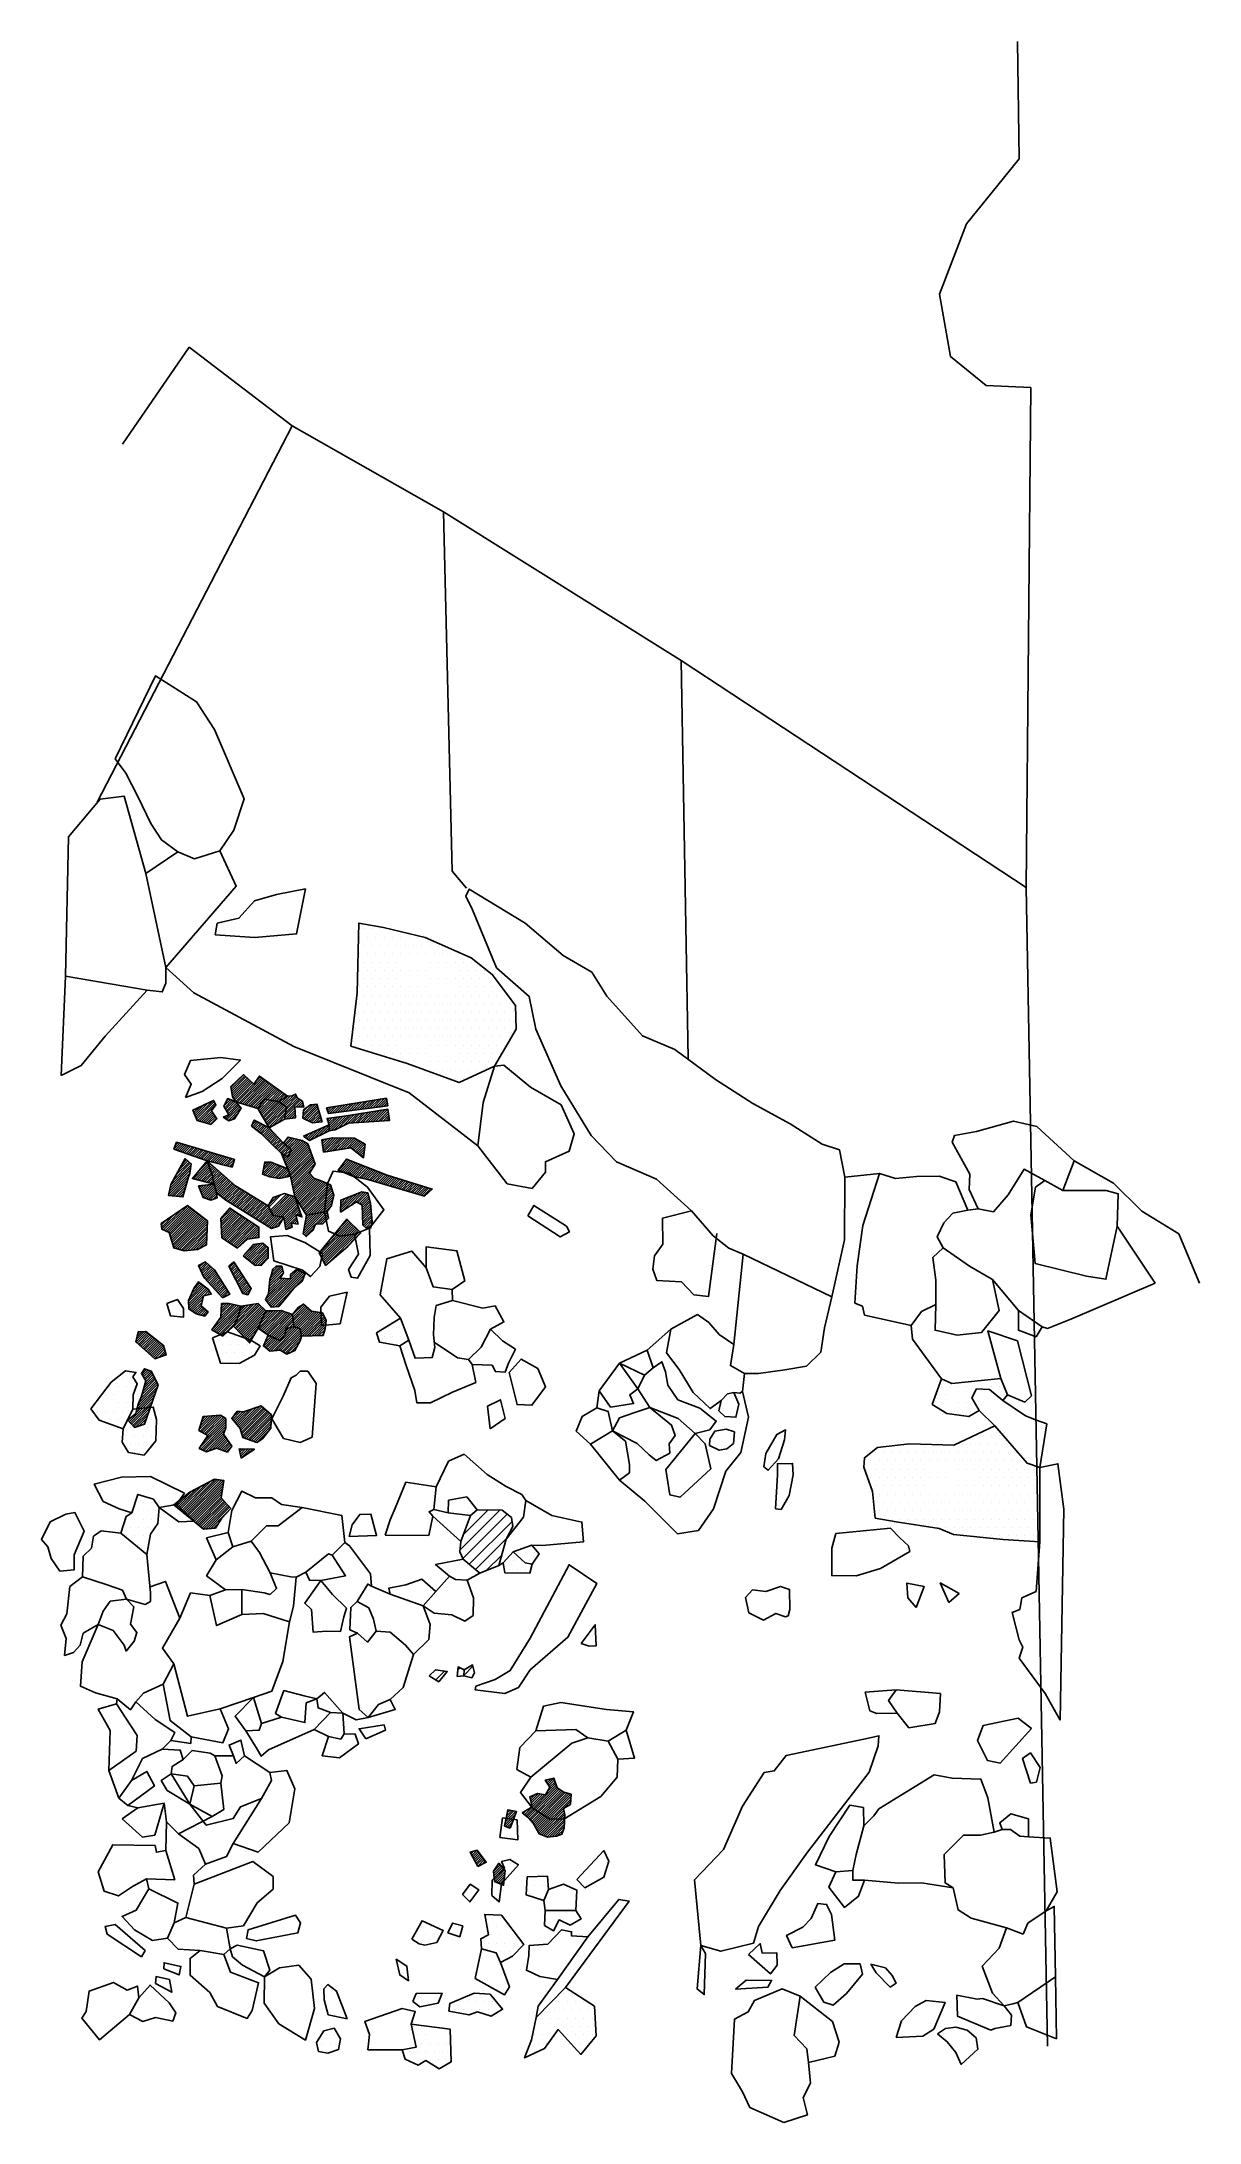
# Model space of a CAD drawing. Header units: metres. Extents: x 1.87 to 3.61, y -19.12 to -15.99.
import ezdxf

# ---------------------------------------------------------------- set-up
doc = ezdxf.new("R2010")
doc.units = ezdxf.units.M
doc.header["$LTSCALE"] = 25
doc.header["$MEASUREMENT"] = 0
doc.linetypes.add('STRICHPUNKTX2', pattern=[2, 1, -0.5, 0, -0.5])
doc.layers.get('0').update_dxf_attribs({"linetype": 'CONTINUOUS'})
for name, color, linetype in [('BEFUND', 1, 'CONTINUOUS'), ('FEUER', 1, 'CONTINUOUS'), ('GRABUNGSGRENZE', 3, 'STRICHPUNKTX2'), ('KNOCHEN', 2, 'CONTINUOUS'), ('KNOCHENSCHRAFF', 2, 'CONTINUOUS'), ('STEINE', 4, 'CONTINUOUS'), ('STEINESCHRAFF', 4, 'CONTINUOUS')]:
    doc.layers.add(name, color=color, linetype=linetype)

# ---------------------------------------------------------------- blocks, each defined once
blk = doc.blocks.new('*X1')
at = {"color": 0}
for p, q in [((262.43, -1860.66), (262.71, -1860.38)), ((262.57, -1860.87), (263.18, -1860.27)), ((262.61, -1862.25), (263.87, -1860.98)), ((262.7, -1861.09), (263.6, -1860.19)), ((262.84, -1861.31), (263.69, -1860.46)), ((262.97, -1861.53), (263.78, -1860.72)), ((259.18, -1865.68), (262.18, -1862.68)), ((259.37, -1865.84), (263.96, -1861.25)), ((259.56, -1866), (264.05, -1861.51)), ((259.75, -1866.16), (264.2, -1861.71)), ((259.93, -1866.34), (264.42, -1861.85)), ((259.99, -1863.09), (260.15, -1862.93)), ((260.06, -1863.38), (260.78, -1862.66)), ((260.1, -1866.52), (264.63, -1861.99)), ((260.13, -1863.66), (261.27, -1862.53)), ((260.2, -1863.95), (261.57, -1862.58)), ((260.27, -1866.71), (264.85, -1862.13)), ((260.27, -1864.24), (261.88, -1862.63)), ((260.44, -1866.89), (265.06, -1862.27)), ((260.58, -1867.11), (265.32, -1862.36)), ((260.7, -1867.33), (265.59, -1862.44)), ((260.83, -1867.56), (265.87, -1862.52)), ((260.96, -1867.79), (266.14, -1862.6)), ((261.08, -1868.01), (266.16, -1862.94)), ((261.21, -1868.24), (266.14, -1863.32)), ((261.34, -1868.47), (266.11, -1863.7)), ((265.93, -1864.23), (266.08, -1864.07)), ((256.24, -1867.2), (257.82, -1865.62)), ((256.33, -1866.75), (257.91, -1865.18)), ((256.35, -1867.44), (257.6, -1866.2)), ((256.43, -1866.31), (257.61, -1865.12)), ((256.52, -1865.86), (257.32, -1865.06)), ((256.61, -1865.41), (257.02, -1865)), ((256.61, -1867.54), (257.37, -1866.78)), ((256.71, -1864.97), (256.73, -1864.94)), ((258.99, -1865.52), (259.5, -1865)), ((261.54, -1868.62), (265.12, -1865.04)), ((261.79, -1868.72), (265.18, -1865.33)), ((262.04, -1868.82), (265.24, -1865.62)), ((262.29, -1868.92), (265.25, -1865.97)), ((262.55, -1869.03), (265.23, -1866.34)), ((262.88, -1869.05), (265.21, -1866.72)), ((263.28, -1869), (265.19, -1867.09)), ((256.87, -1867.64), (257.14, -1867.36)), ((263.68, -1868.96), (265.17, -1867.46)), ((264.11, -1868.87), (265.06, -1867.93)), ((264.68, -1868.66), (264.85, -1868.49)), ((251.07, -1871.32), (251.1, -1871.28)), ((251.19, -1871.55), (251.6, -1871.13)), ((251.31, -1871.78), (252.08, -1871.01)), ((251.43, -1872.01), (252.23, -1871.21)), ((251.55, -1872.25), (252.39, -1871.41)), ((251.67, -1872.48), (252.54, -1871.61)), ((251.79, -1872.71), (252.69, -1871.81)), ((251.91, -1872.94), (252.84, -1872.02)), ((252.04, -1873.17), (252.99, -1872.22)), ((252.16, -1873.41), (253.14, -1872.42)), ((252.76, -1873.15), (253.29, -1872.62)), ((254.52, -1874.23), (255.53, -1873.21)), ((254.55, -1874.55), (255.7, -1873.4)), ((255.14, -1873.25), (255.37, -1873.02)), ((254.58, -1874.87), (255.87, -1873.58)), ((254.61, -1875.19), (256.04, -1873.77)), ((254.64, -1875.52), (256.21, -1873.95)), ((254.75, -1875.76), (256.27, -1874.24)), ((255, -1875.87), (256.23, -1874.64)), ((255.25, -1875.97), (256.18, -1875.04)), ((255.5, -1876.07), (256.13, -1875.44)), ((255.75, -1876.18), (256.09, -1875.84)), ((256, -1876.28), (256.04, -1876.24))]:
    blk.add_line(p, q, dxfattribs=at)
blk = doc.blocks.new('*X2')
at = {"color": 0}
for p, q in [((200.8, -1794.65), (202.36, -1793.1)), ((200.86, -1794.24), (202.04, -1793.06)), ((200.97, -1793.78), (201.68, -1793.07)), ((200.99, -1794.82), (202.56, -1793.25)), ((201.08, -1793.32), (201.31, -1793.09)), ((201.18, -1794.99), (202.75, -1793.41)), ((201.36, -1795.15), (202.95, -1793.56)), ((201.55, -1795.32), (203.15, -1793.72)), ((201.74, -1795.49), (203.35, -1793.88)), ((201.92, -1795.65), (203.54, -1794.03)), ((202.11, -1795.82), (203.74, -1794.19)), ((202.29, -1795.99), (203.94, -1794.34)), ((202.48, -1796.16), (204.14, -1794.5)), ((202.67, -1796.32), (204.33, -1794.66)), ((202.85, -1796.49), (204.53, -1794.81)), ((203.04, -1796.66), (204.73, -1794.97)), ((203.23, -1796.82), (204.93, -1795.12)), ((203.41, -1796.99), (205.01, -1795.39)), ((203.6, -1797.16), (205.09, -1795.67)), ((204.12, -1797), (205.17, -1795.94)), ((204.66, -1796.8), (205.25, -1796.22)), ((205.21, -1796.61), (205.33, -1796.49)), ((201.08, -1804.28), (204.02, -1801.34)), ((201.26, -1803.74), (204.07, -1800.93)), ((201.47, -1803.18), (203.95, -1800.7)), ((201.66, -1802.63), (203.83, -1800.46)), ((201.67, -1799.44), (202.37, -1798.74)), ((201.81, -1799.66), (202.63, -1798.84)), ((201.81, -1802.13), (203.71, -1800.23)), ((201.94, -1799.88), (202.89, -1798.93)), ((201.95, -1801.63), (203.6, -1799.99)), ((202.04, -1798.72), (202.11, -1798.65)), ((202.07, -1800.1), (203.13, -1799.05)), ((202.1, -1801.14), (203.48, -1799.75)), ((202.2, -1800.33), (203.24, -1799.28)), ((202.24, -1800.64), (203.36, -1799.52)), ((199.8, -1806.61), (203.46, -1802.95)), ((199.98, -1806.79), (203.28, -1803.49)), ((200.15, -1806.97), (203.09, -1804.03)), ((200.32, -1807.16), (202.91, -1804.57)), ((200.84, -1805.22), (203.65, -1802.41)), ((200.96, -1804.75), (203.83, -1801.88)), ((215.99, -1807.04), (218.39, -1804.64)), ((216.15, -1807.23), (218.93, -1804.46)), ((216.31, -1807.43), (219.46, -1804.28)), ((216.47, -1807.62), (219.76, -1804.33)), ((216.56, -1807.89), (219.95, -1804.5)), ((216.64, -1808.16), (220.14, -1804.66)), ((199.63, -1806.43), (200.18, -1805.88)), ((200.49, -1807.34), (202.72, -1805.11)), ((200.79, -1807.39), (202.54, -1805.64)), ((201.31, -1807.23), (202.35, -1806.18)), ((201.82, -1807.07), (202.17, -1806.72)), ((210.31, -1807.77), (212.36, -1805.72)), ((210.36, -1810.55), (214.29, -1806.62)), ((210.43, -1808.01), (212.74, -1805.69)), ((210.46, -1807.27), (211.98, -1805.75)), ((210.54, -1810.73), (214.29, -1806.97)), ((210.61, -1806.77), (211.59, -1805.78)), ((210.65, -1808.14), (213.12, -1805.67)), ((210.76, -1806.27), (211.21, -1805.81)), ((210.78, -1810.84), (214.29, -1807.33)), ((210.87, -1808.27), (213.51, -1805.64)), ((211.02, -1810.95), (214.22, -1807.76)), ((211.05, -1809.51), (214.29, -1806.27)), ((211.1, -1808.4), (213.73, -1805.77)), ((211.32, -1808.53), (213.94, -1805.91)), ((211.55, -1808.66), (214.15, -1806.05)), ((215.34, -1805.93), (216.22, -1805.05)), ((215.35, -1806.27), (216.53, -1805.08)), ((215.51, -1806.46), (216.85, -1805.12)), ((215.67, -1806.65), (217.32, -1805)), ((215.83, -1806.85), (217.86, -1804.82)), ((216.72, -1808.44), (220.32, -1804.83)), ((216.8, -1808.71), (220.51, -1805)), ((216.88, -1808.98), (220.69, -1805.17)), ((217.13, -1809.08), (220.88, -1805.34)), ((217.39, -1809.17), (221.06, -1805.5)), ((217.66, -1809.26), (221.16, -1805.77)), ((217.92, -1809.35), (221.14, -1806.14)), ((218.18, -1809.44), (221.12, -1806.51)), ((218.45, -1809.53), (221.1, -1806.89)), ((218.71, -1809.62), (221.08, -1807.26)), ((218.98, -1809.71), (220.89, -1807.8)), ((211.26, -1811.07), (214.05, -1808.27)), ((211.65, -1811.03), (214.07, -1808.61)), ((212.2, -1810.83), (214.21, -1808.82)), ((212.76, -1810.63), (214.36, -1809.03)), ((213.1, -1810.64), (214.5, -1809.24)), ((213.36, -1810.74), (214.64, -1809.45)), ((213.61, -1810.83), (214.79, -1809.66)), ((213.87, -1810.93), (214.93, -1809.87)), ((214.13, -1811.03), (215.07, -1810.08)), ((214.38, -1811.12), (215.11, -1810.4)), ((216.37, -1810.9), (216.59, -1810.68)), ((216.43, -1811.2), (216.94, -1810.69)), ((216.49, -1811.49), (217.28, -1810.7)), ((216.56, -1811.78), (217.63, -1810.71)), ((216.62, -1812.07), (217.97, -1810.72)), ((217.64, -1811.4), (218.32, -1810.72)), ((206.82, -1819.39), (209.19, -1817.02)), ((207.02, -1819.55), (209.93, -1816.64)), ((207.21, -1819.71), (210.66, -1816.26)), ((207.41, -1819.87), (211.4, -1815.88)), ((207.6, -1820.03), (212.13, -1815.5)), ((207.8, -1820.19), (212.71, -1815.27)), ((207.99, -1820.35), (213.02, -1815.31)), ((208.18, -1820.51), (213.33, -1815.36)), ((208.38, -1820.66), (213.64, -1815.4)), ((208.57, -1820.82), (213.95, -1815.45)), ((208.77, -1820.98), (213.98, -1815.77)), ((208.96, -1821.14), (213.91, -1816.19)), ((209.15, -1821.3), (213.84, -1816.61)), ((209.35, -1821.46), (213.78, -1817.03)), ((206.63, -1819.23), (207.83, -1818.03)), ((209.54, -1821.62), (213.71, -1817.45)), ((209.74, -1821.78), (213.64, -1817.87)), ((209.93, -1821.94), (213.71, -1818.16)), ((210.13, -1822.1), (213.88, -1818.35)), ((210.32, -1822.26), (214.05, -1818.53)), ((210.51, -1822.42), (214.21, -1818.72)), ((210.71, -1822.58), (214.38, -1818.9)), ((210.9, -1822.74), (214.55, -1819.09)), ((211.24, -1822.75), (214.72, -1819.28)), ((211.64, -1822.71), (214.88, -1819.46)), ((212.04, -1822.66), (214.79, -1819.91)), ((212.44, -1822.62), (213.27, -1821.79))]:
    blk.add_line(p, q, dxfattribs=at)
blk = doc.blocks.new('*X3')
at = {"color": 0}
for p, q in [((220.71, -1774.04), (222.06, -1772.69)), ((220.76, -1774.35), (222.6, -1772.5)), ((221, -1774.81), (223.41, -1772.4)), ((221.12, -1775.05), (223.68, -1772.49)), ((221.24, -1775.28), (223.94, -1772.57)), ((221.31, -1773.09), (221.51, -1772.88)), ((221.36, -1775.51), (224.21, -1772.66)), ((221.58, -1775.64), (224.47, -1772.75)), ((221.89, -1775.69), (224.69, -1772.88)), ((222.19, -1775.74), (224.79, -1773.14)), ((222.5, -1775.79), (224.88, -1773.4)), ((222.8, -1775.83), (224.97, -1773.67)), ((223.05, -1775.94), (225.06, -1773.93)), ((223.1, -1776.24), (225.16, -1774.19)), ((223.15, -1776.55), (225.25, -1774.45)), ((223.2, -1776.85), (225.34, -1774.71)), ((223.25, -1777.15), (224.83, -1775.57)), ((223.3, -1777.46), (224.91, -1775.85)), ((224.35, -1776.77), (224.98, -1776.13)), ((224.65, -1776.81), (225.05, -1776.41)), ((224.87, -1775.53), (225.43, -1774.97)), ((225.14, -1775.62), (225.53, -1775.23)), ((225.4, -1775.71), (225.62, -1775.49)), ((225.67, -1775.8), (225.71, -1775.75)), ((223.45, -1777.66), (224.19, -1776.92)), ((224.03, -1777.44), (224.24, -1777.23)), ((224.96, -1776.86), (225.12, -1776.7))]:
    blk.add_line(p, q, dxfattribs=at)
blk = doc.blocks.new('*X4')
at = {"color": 0}
for p, q in [((206.51, -1765.61), (207.38, -1764.74)), ((206.75, -1765.02), (207.11, -1764.66)), ((206.77, -1765.71), (207.65, -1764.82)), ((207.03, -1765.8), (207.93, -1764.9)), ((207.29, -1765.9), (208.2, -1764.98)), ((207.55, -1765.99), (208.47, -1765.07)), ((207.81, -1766.08), (208.74, -1765.15)), ((208.07, -1766.18), (209.01, -1765.23)), ((208.1, -1767.2), (208.22, -1767.08)), ((208.33, -1766.27), (209.29, -1765.31)), ((208.59, -1766.36), (209.56, -1765.39)), ((208.85, -1766.46), (209.83, -1765.47)), ((209.11, -1766.55), (210.1, -1765.55)), ((209.37, -1766.64), (210.37, -1765.64)), ((209.63, -1766.74), (210.65, -1765.72)), ((209.89, -1766.83), (210.92, -1765.8)), ((210.15, -1766.92), (211.19, -1765.88)), ((210.41, -1767.02), (211.46, -1765.96)), ((210.67, -1767.11), (211.73, -1766.04)), ((210.93, -1767.2), (212.01, -1766.13)), ((211.19, -1767.3), (212.28, -1766.21)), ((211.45, -1767.39), (212.55, -1766.29)), ((211.73, -1767.46), (212.82, -1766.37)), ((212.01, -1767.53), (213.09, -1766.45)), ((212.3, -1767.6), (213.37, -1766.53)), ((212.58, -1767.67), (213.64, -1766.61)), ((212.87, -1767.74), (213.91, -1766.7)), ((213.15, -1767.81), (214.18, -1766.78)), ((213.43, -1767.88), (214.45, -1766.86)), ((213.72, -1767.95), (214.73, -1766.94)), ((214, -1768.02), (215, -1767.02)), ((214.29, -1768.09), (215.27, -1767.1)), ((214.57, -1768.16), (215.54, -1767.19)), ((205.73, -1772.4), (208.91, -1769.23)), ((205.83, -1771.95), (208.97, -1768.81)), ((205.88, -1772.61), (208.73, -1769.76)), ((205.93, -1771.5), (209.02, -1768.4)), ((206.03, -1771.04), (209.08, -1767.99)), ((206.2, -1772.64), (208.57, -1770.27)), ((206.39, -1770.32), (208.97, -1767.74)), ((206.82, -1769.54), (208.79, -1767.58)), ((207.25, -1768.76), (208.6, -1767.41)), ((207.68, -1767.98), (208.41, -1767.24)), ((209.46, -1770.09), (211.67, -1767.88)), ((209.74, -1770.16), (211.76, -1768.14)), ((210.02, -1770.23), (211.86, -1768.4)), ((210.08, -1769.11), (211.57, -1767.62)), ((210.3, -1770.3), (211.95, -1768.66)), ((210.59, -1770.37), (212.05, -1768.91)), ((210.87, -1770.44), (212.14, -1769.17)), ((211.15, -1770.51), (212.23, -1769.43)), ((211.43, -1770.59), (212.31, -1769.72)), ((211.57, -1767.62), (211.65, -1767.54)), ((211.67, -1767.88), (211.84, -1767.71)), ((211.72, -1770.66), (212.37, -1770)), ((211.76, -1768.14), (212.03, -1767.87)), ((211.86, -1768.4), (212.22, -1768.03)), ((211.95, -1768.66), (212.41, -1768.2)), ((212, -1770.73), (212.43, -1770.29)), ((212.05, -1768.91), (212.6, -1768.36)), ((212.14, -1769.17), (212.78, -1768.53)), ((212.23, -1769.43), (212.97, -1768.69)), ((212.31, -1769.72), (213.16, -1768.86)), ((212.37, -1770), (213.35, -1769.02)), ((212.43, -1770.29), (213.54, -1769.19)), ((212.5, -1770.58), (213.73, -1769.35)), ((212.56, -1770.87), (213.92, -1769.52)), ((212.64, -1771.15), (214.11, -1769.68)), ((212.71, -1771.43), (214.3, -1769.85)), ((212.79, -1771.71), (214.48, -1770.01)), ((212.86, -1771.99), (214.67, -1770.18)), ((212.97, -1772.24), (214.86, -1770.34)), ((214.85, -1768.23), (215.5, -1767.58)), ((215.14, -1768.3), (215.33, -1768.1)), ((206.52, -1772.67), (208.43, -1770.76)), ((206.85, -1772.7), (208.3, -1771.25)), ((207.17, -1772.73), (208.17, -1771.73)), ((207.49, -1772.76), (208.03, -1772.22)), ((207.82, -1772.79), (207.9, -1772.71)), ((210.29, -1771.37), (210.54, -1771.13)), ((210.39, -1771.63), (210.94, -1771.08)), ((210.49, -1771.88), (211.35, -1771.02)), ((210.59, -1772.14), (211.76, -1770.97)), ((210.68, -1772.4), (212.16, -1770.92)), ((210.78, -1772.65), (212.56, -1770.87)), ((210.88, -1772.9), (212.64, -1771.15)), ((211.15, -1773), (212.71, -1771.43)), ((211.41, -1773.09), (212.79, -1771.71)), ((211.67, -1773.18), (212.86, -1771.99)), ((211.93, -1773.27), (212.93, -1772.28)), ((212.28, -1770.8), (212.5, -1770.58)), ((212.36, -1773.2), (212.97, -1772.59)), ((212.92, -1772.99), (213.01, -1772.9)), ((213.16, -1772.39), (215.05, -1770.5)), ((213.36, -1772.55), (215.24, -1770.67)), ((213.55, -1772.71), (215.43, -1770.83)), ((213.75, -1772.87), (215.62, -1771)), ((213.94, -1773.03), (215.81, -1771.16)), ((214.13, -1773.19), (216.03, -1771.29)), ((214.33, -1773.34), (216.25, -1771.43)), ((214.55, -1773.48), (216.47, -1771.56)), ((214.77, -1773.61), (216.69, -1771.7)), ((214.99, -1773.75), (216.91, -1771.83)), ((215.21, -1773.88), (217.13, -1771.97)), ((215.43, -1774.02), (217.34, -1772.1)), ((215.65, -1774.15), (217.56, -1772.24)), ((215.86, -1774.29), (217.78, -1772.37)), ((216.08, -1774.42), (218, -1772.5)), ((216.3, -1774.56), (218.22, -1772.64)), ((216.52, -1774.69), (218.44, -1772.77)), ((216.74, -1774.83), (218.66, -1772.91)), ((216.96, -1774.96), (218.88, -1773.04)), ((217.18, -1775.1), (219.09, -1773.18)), ((217.4, -1775.23), (219.31, -1773.31)), ((217.61, -1775.37), (219.53, -1773.45)), ((204.64, -1777.03), (205.38, -1776.28)), ((204.67, -1777.35), (206.51, -1775.51)), ((204.71, -1777.66), (207.64, -1774.73)), ((204.95, -1777.78), (208.58, -1774.15)), ((205.19, -1777.89), (208.78, -1774.3)), ((205.44, -1777.99), (208.98, -1774.46)), ((205.69, -1778.1), (209.18, -1774.61)), ((205.83, -1778.31), (209.38, -1774.76)), ((205.91, -1778.58), (209.58, -1774.91)), ((206, -1778.85), (209.79, -1775.06)), ((206.08, -1779.12), (209.99, -1775.21)), ((206.16, -1779.4), (210.19, -1775.37)), ((206.24, -1779.67), (210.39, -1775.52)), ((206.33, -1779.94), (210.59, -1775.67)), ((206.41, -1780.21), (210.8, -1775.82)), ((206.49, -1780.48), (211, -1775.97)), ((206.76, -1780.56), (211.2, -1776.12)), ((207.04, -1780.64), (211.4, -1776.28)), ((207.31, -1780.72), (211.58, -1776.45)), ((213.58, -1776.22), (215.15, -1774.65)), ((213.6, -1776.56), (215.36, -1774.79)), ((213.61, -1776.89), (215.58, -1774.93)), ((213.63, -1777.23), (215.79, -1775.07)), ((213.65, -1777.57), (216, -1775.21)), ((213.66, -1777.9), (216.22, -1775.35)), ((213.68, -1778.24), (216.43, -1775.49)), ((213.7, -1778.57), (216.65, -1775.63)), ((213.72, -1778.91), (216.86, -1775.77)), ((213.9, -1779.08), (217.07, -1775.91)), ((214.11, -1779.22), (217.29, -1776.05)), ((214.33, -1779.36), (217.5, -1776.19)), ((214.54, -1779.5), (217.71, -1776.33)), ((214.56, -1774.88), (214.93, -1774.51)), ((214.75, -1779.64), (217.93, -1776.47)), ((214.97, -1779.78), (218.14, -1776.61)), ((217.83, -1775.5), (219.75, -1773.58)), ((218.05, -1775.64), (219.97, -1773.72)), ((218.27, -1775.77), (220.19, -1773.85)), ((218.49, -1775.91), (220.41, -1773.99)), ((218.71, -1776.04), (220.63, -1774.12)), ((218.93, -1776.18), (220.76, -1774.35)), ((219.15, -1776.31), (220.88, -1774.58)), ((219.36, -1776.45), (221, -1774.81)), ((219.58, -1776.58), (221.12, -1775.05)), ((219.8, -1776.71), (221.24, -1775.28)), ((220.02, -1776.85), (221.36, -1775.51)), ((220.24, -1776.98), (221.58, -1775.64)), ((220.46, -1777.12), (221.89, -1775.69)), ((220.68, -1777.25), (222.19, -1775.74)), ((220.89, -1777.39), (222.5, -1775.79)), ((221.11, -1777.52), (222.8, -1775.83)), ((221.59, -1777.4), (222.91, -1776.08)), ((207.58, -1780.8), (211.56, -1776.82)), ((207.86, -1780.88), (211.54, -1777.2)), ((208.16, -1780.93), (211.52, -1777.57)), ((208.55, -1780.89), (211.5, -1777.95)), ((208.95, -1780.85), (211.47, -1778.32)), ((209.34, -1780.81), (211.45, -1778.7)), ((209.73, -1780.77), (211.43, -1779.07)), ((210.2, -1780.66), (211.41, -1779.45)), ((215.18, -1779.92), (218.36, -1776.75)), ((215.4, -1780.06), (218.57, -1776.89)), ((215.61, -1780.2), (218.78, -1777.02)), ((215.82, -1780.34), (219, -1777.16)), ((216.04, -1780.48), (219.21, -1777.3)), ((217.72, -1779.15), (219.27, -1777.6)), ((218.13, -1779.09), (219.27, -1777.95)), ((218.55, -1779.03), (219.27, -1778.31)), ((218.96, -1778.97), (219.27, -1778.66)), ((222.12, -1777.23), (222.34, -1777.01)), ((210.31, -1783.37), (210.94, -1782.75)), ((210.43, -1783.61), (211.38, -1782.67)), ((210.54, -1783.85), (211.56, -1782.83)), ((210.96, -1780.25), (211.39, -1779.82)), ((214.87, -1783.41), (215.58, -1782.71)), ((216.95, -1781.69), (218.75, -1779.89)), ((217.14, -1781.85), (219.16, -1779.83)), ((217.34, -1782.01), (219.57, -1779.78)), ((217.53, -1782.17), (219.92, -1779.78)), ((217.72, -1782.33), (220.11, -1779.94)), ((217.91, -1782.49), (220.3, -1780.11)), ((218.11, -1782.65), (220.49, -1780.27)), ((218.3, -1782.81), (220.68, -1780.44)), ((218.49, -1782.97), (220.69, -1780.78)), ((218.69, -1783.13), (220.69, -1781.13)), ((219.05, -1783.13), (220.69, -1781.48)), ((219.42, -1783.11), (220.69, -1781.84)), ((209.16, -1787.36), (210.62, -1785.9)), ((209.43, -1786.73), (210.42, -1785.74)), ((210.11, -1785.7), (210.22, -1785.59)), ((210.65, -1784.09), (211.75, -1783)), ((210.77, -1784.33), (211.94, -1783.16)), ((210.88, -1784.57), (212.12, -1783.33)), ((210.99, -1784.82), (212.31, -1783.5)), ((211.13, -1785.04), (212.5, -1783.66)), ((211.3, -1785.22), (212.66, -1783.85)), ((211.46, -1785.4), (212.8, -1784.07)), ((211.63, -1785.59), (212.94, -1784.29)), ((211.8, -1785.77), (213.07, -1784.5)), ((211.97, -1785.96), (213.21, -1784.72)), ((212.14, -1786.14), (213.35, -1784.93)), ((212.31, -1786.33), (213.49, -1785.15)), ((212.48, -1786.51), (213.62, -1785.37)), ((212.65, -1786.7), (213.76, -1785.58)), ((212.81, -1786.88), (213.9, -1785.8)), ((214.99, -1783.65), (215.72, -1782.92)), ((215.11, -1783.88), (215.86, -1783.13)), ((215.23, -1784.12), (216, -1783.35)), ((215.35, -1784.35), (216.14, -1783.56)), ((215.47, -1784.58), (216.28, -1783.77)), ((215.59, -1784.82), (216.42, -1783.99)), ((215.71, -1785.05), (216.56, -1784.2)), ((215.83, -1785.29), (216.7, -1784.41)), ((215.95, -1785.52), (216.84, -1784.63)), ((216.07, -1785.75), (216.98, -1784.84)), ((216.19, -1785.99), (217.12, -1785.05)), ((216.3, -1786.22), (217.26, -1785.27)), ((216.42, -1786.46), (217.4, -1785.48)), ((216.54, -1786.69), (217.54, -1785.69)), ((216.66, -1786.92), (217.68, -1785.91)), ((220.28, -1788.25), (223.44, -1785.1)), ((220.44, -1788.45), (223.77, -1785.12)), ((220.59, -1788.65), (225.34, -1783.91)), ((220.6, -1787.58), (223.11, -1785.07)), ((220.75, -1788.85), (225.58, -1784.02)), ((220.76, -1787.07), (222.78, -1785.05)), ((220.8, -1786.68), (222.5, -1784.97)), ((220.83, -1786.29), (222.96, -1784.16)), ((220.87, -1785.9), (222.89, -1783.88)), ((220.9, -1789.05), (225.82, -1784.13)), ((220.91, -1785.5), (222.82, -1783.59)), ((220.99, -1785.07), (222.75, -1783.31)), ((221.05, -1789.25), (226.06, -1784.24)), ((221.16, -1784.55), (222.51, -1783.2)), ((221.25, -1784.1), (222.16, -1783.2)), ((221.32, -1789.34), (226.17, -1784.49)), ((221.71, -1789.31), (225.94, -1785.07)), ((224.04, -1784.85), (225.09, -1783.8)), ((224.04, -1784.49), (224.19, -1784.34)), ((208.72, -1788.5), (211.02, -1786.2)), ((208.74, -1788.84), (211.22, -1786.35)), ((208.75, -1789.18), (211.42, -1786.51)), ((208.76, -1789.52), (211.62, -1786.66)), ((208.89, -1787.98), (210.82, -1786.05)), ((208.9, -1789.74), (210.95, -1787.68)), ((209.1, -1789.89), (210.85, -1788.15)), ((209.31, -1790.03), (210.74, -1788.61)), ((209.52, -1790.18), (210.63, -1789.07)), ((210.98, -1787.66), (211.78, -1786.86)), ((211.43, -1787.56), (211.92, -1787.08)), ((211.88, -1787.46), (212.05, -1787.29)), ((212.29, -1792.71), (215.91, -1789.09)), ((212.98, -1787.07), (214.04, -1786.01)), ((213.06, -1791.59), (215.62, -1789.02)), ((213.15, -1787.25), (214.17, -1786.23)), ((213.32, -1787.44), (214.31, -1786.45)), ((213.49, -1787.62), (214.45, -1786.66)), ((213.56, -1790.74), (215.34, -1788.96)), ((213.58, -1790.36), (215.05, -1788.89)), ((213.6, -1789.99), (214.75, -1788.84)), ((213.61, -1789.62), (214.39, -1788.84)), ((213.63, -1789.25), (214.04, -1788.84)), ((213.65, -1788.87), (213.69, -1788.84)), ((213.66, -1787.81), (214.59, -1786.88)), ((213.88, -1787.94), (214.73, -1787.09)), ((214.59, -1787.58), (214.86, -1787.31)), ((215.53, -1792.3), (218.95, -1788.88)), ((215.7, -1792.48), (219.25, -1788.93)), ((215.71, -1791.77), (218.53, -1788.94)), ((215.88, -1792.66), (219.43, -1789.1)), ((216.02, -1791.11), (218.11, -1789.01)), ((216.23, -1790.54), (217.69, -1789.08)), ((216.78, -1787.16), (217.82, -1786.12)), ((216.95, -1787.34), (217.96, -1786.33)), ((217.23, -1787.41), (218.1, -1786.55)), ((217.51, -1787.49), (217.81, -1787.19)), ((222.09, -1789.27), (223.24, -1788.13)), ((224.35, -1790.55), (225.98, -1788.92)), ((224.38, -1790.87), (226.17, -1789.08)), ((209.72, -1790.33), (210.74, -1789.31)), ((209.96, -1790.44), (210.93, -1789.47)), ((210.25, -1790.51), (211.12, -1789.64)), ((210.54, -1790.57), (211.31, -1789.8)), ((210.83, -1790.64), (211.5, -1789.96)), ((211.11, -1790.71), (211.45, -1790.37)), ((212.43, -1792.92), (216.2, -1789.16)), ((212.66, -1793.05), (216.49, -1789.22)), ((212.88, -1793.18), (216.52, -1789.54)), ((213.11, -1793.31), (216.38, -1790.04)), ((213.34, -1793.43), (216.23, -1790.54)), ((213.56, -1793.56), (216.02, -1791.11)), ((213.79, -1793.69), (215.71, -1791.77)), ((216.05, -1792.84), (219.62, -1789.27)), ((216.22, -1793.02), (219.8, -1789.44)), ((216.38, -1790.04), (217.27, -1789.14)), ((216.39, -1793.2), (219.99, -1789.61)), ((216.52, -1789.54), (216.85, -1789.21)), ((216.57, -1793.38), (220.17, -1789.78)), ((216.74, -1793.56), (220.27, -1790.04)), ((216.91, -1793.75), (219.99, -1790.67)), ((217.09, -1793.93), (219.7, -1791.31)), ((217.26, -1794.11), (219.42, -1791.94)), ((219.15, -1792.57), (221.82, -1789.9)), ((219.37, -1792.71), (222.19, -1789.88)), ((219.42, -1791.94), (221.46, -1789.91)), ((219.58, -1792.85), (222.56, -1789.87)), ((219.7, -1791.31), (221.09, -1789.92)), ((219.79, -1792.99), (222.83, -1789.95)), ((219.99, -1790.67), (220.74, -1789.92)), ((220, -1793.13), (223.09, -1790.04)), ((220.21, -1793.27), (223.36, -1790.13)), ((220.27, -1790.04), (220.39, -1789.92)), ((220.42, -1793.42), (223.62, -1790.22)), ((220.64, -1793.56), (223.88, -1790.32)), ((220.87, -1793.68), (224.14, -1790.41)), ((221.11, -1793.79), (224.35, -1790.55)), ((221.35, -1793.9), (224.38, -1790.87)), ((221.59, -1794.02), (224.42, -1791.19)), ((223.35, -1792.61), (224.45, -1791.51)), ((223.82, -1792.49), (224.49, -1791.83)), ((224.29, -1792.38), (224.52, -1792.14)), ((224.42, -1791.19), (226.36, -1789.25)), ((224.45, -1791.51), (226.55, -1789.41)), ((224.49, -1791.83), (226.74, -1789.58)), ((224.52, -1792.14), (226.93, -1789.74)), ((224.67, -1792.36), (227.11, -1789.91)), ((224.93, -1792.44), (227.37, -1790)), ((225.2, -1792.53), (227.68, -1790.05)), ((225.46, -1792.62), (227.98, -1790.1)), ((225.51, -1792.92), (228.29, -1790.15)), ((225.57, -1793.22), (228.59, -1790.2)), ((225.62, -1793.52), (228.85, -1790.29)), ((225.76, -1793.74), (228.96, -1790.53)), ((226.12, -1793.73), (229.08, -1790.77)), ((226.49, -1793.72), (229.19, -1791.01)), ((226.85, -1793.71), (229.31, -1791.25)), ((227.22, -1793.69), (229.36, -1791.55)), ((227.58, -1793.68), (229.31, -1791.95)), ((217.43, -1794.29), (219.13, -1792.59)), ((217.6, -1794.47), (218.64, -1793.44)), ((217.78, -1794.65), (218.14, -1794.28)), ((220.01, -1795.25), (221.35, -1793.9)), ((220.17, -1794.73), (221.11, -1793.79)), ((220.2, -1795.41), (221.59, -1794.02)), ((220.39, -1795.57), (221.83, -1794.13)), ((220.44, -1794.1), (220.87, -1793.68)), ((220.58, -1795.73), (222.07, -1794.24)), ((220.77, -1795.9), (222.31, -1794.36)), ((221.01, -1796.02), (224.67, -1792.36)), ((221.4, -1795.98), (224.93, -1792.44)), ((221.79, -1795.94), (225.2, -1792.53)), ((221.83, -1794.13), (223.32, -1792.64)), ((222.07, -1794.24), (223.27, -1793.05)), ((222.18, -1795.91), (225.46, -1792.62)), ((222.31, -1794.36), (223.22, -1793.45)), ((222.54, -1795.9), (225.51, -1792.92)), ((222.76, -1796.03), (225.57, -1793.22)), ((222.99, -1796.16), (225.62, -1793.52)), ((223.21, -1796.29), (225.62, -1793.88)), ((223.22, -1793.45), (224.29, -1792.38)), ((223.27, -1793.05), (223.82, -1792.49)), ((223.32, -1792.64), (223.35, -1792.61)), ((223.43, -1796.42), (225.48, -1794.37)), ((224.02, -1796.18), (225.11, -1795.09)), ((227.95, -1793.67), (229.26, -1792.36)), ((228.31, -1793.66), (229.17, -1792.8)), ((228.67, -1793.65), (229.02, -1793.31)), ((224.67, -1795.89), (224.7, -1795.86))]:
    blk.add_line(p, q, dxfattribs=at)
blk = doc.blocks.new('*X5')
at = {"color": 0}
for p, q in [((215.09, -1756.32), (216.97, -1754.44)), ((215.14, -1756.63), (217.16, -1754.61)), ((215.19, -1756.93), (217.34, -1754.78)), ((215.24, -1757.24), (217.53, -1754.95)), ((215.29, -1757.54), (217.71, -1755.12)), ((215.35, -1757.83), (217.9, -1755.28)), ((215.5, -1758.03), (218.08, -1755.45)), ((215.65, -1758.24), (218.27, -1755.62)), ((215.79, -1758.45), (218.45, -1755.79)), ((216.03, -1758.56), (219.7, -1754.89)), ((216.3, -1758.65), (219.91, -1755.04)), ((216.57, -1758.73), (220.12, -1755.19)), ((216.84, -1758.82), (220.32, -1755.33)), ((217.11, -1758.9), (220.53, -1755.48)), ((217.38, -1758.98), (220.74, -1755.63)), ((217.65, -1759.07), (220.94, -1755.77)), ((217.92, -1759.15), (221.15, -1755.92)), ((218.19, -1759.23), (221.36, -1756.07)), ((218.46, -1759.32), (221.56, -1756.22)), ((218.73, -1759.4), (221.77, -1756.36)), ((218.85, -1755.39), (219.5, -1754.74)), ((220.34, -1758.14), (221.97, -1756.51)), ((220.64, -1758.19), (222.18, -1756.66)), ((220.95, -1758.25), (222.39, -1756.8)), ((221.25, -1758.3), (222.59, -1756.95)), ((221.55, -1758.35), (222.8, -1757.1)), ((221.85, -1758.4), (223.01, -1757.25)), ((222.15, -1758.45), (223.21, -1757.39)), ((222.58, -1758.73), (223.67, -1757.64)), ((222.79, -1758.88), (224.05, -1757.62)), ((222.93, -1758.03), (223.42, -1757.54)), ((222.99, -1759.03), (224.56, -1757.46)), ((223.2, -1759.17), (224.87, -1757.5)), ((223.41, -1759.32), (224.99, -1757.74)), ((209.41, -1759.88), (209.67, -1759.63)), ((209.51, -1760.13), (210.34, -1759.31)), ((209.61, -1760.39), (211.01, -1758.99)), ((209.71, -1760.64), (211.68, -1758.67)), ((209.82, -1760.89), (212.35, -1758.35)), ((209.92, -1761.14), (212.58, -1758.48)), ((210.09, -1761.33), (212.7, -1758.71)), ((210.36, -1761.41), (212.82, -1758.94)), ((210.64, -1761.48), (212.2, -1759.92)), ((210.91, -1761.56), (212.35, -1760.13)), ((211.19, -1761.64), (212.49, -1760.34)), ((211.46, -1761.72), (212.63, -1760.55)), ((211.73, -1761.8), (212.78, -1760.76)), ((212.01, -1761.88), (212.92, -1760.96)), ((214.01, -1759.17), (214.99, -1758.19)), ((214.03, -1760.92), (214.25, -1760.7)), ((214.14, -1759.4), (215.25, -1758.28)), ((214.25, -1761.05), (216.26, -1759.04)), ((214.27, -1759.62), (215.51, -1758.38)), ((214.39, -1759.85), (215.76, -1758.48)), ((214.41, -1758.42), (214.74, -1758.09)), ((214.47, -1761.18), (216.41, -1759.24)), ((214.52, -1760.07), (215.95, -1758.65)), ((214.65, -1760.3), (216.1, -1758.85)), ((214.7, -1761.31), (216.57, -1759.44)), ((215.15, -1761.22), (216.13, -1760.24)), ((219, -1759.48), (219.53, -1758.95)), ((219.2, -1759.63), (220.64, -1758.19)), ((219.33, -1759.86), (220.95, -1758.25)), ((219.46, -1760.08), (221.25, -1758.3)), ((219.53, -1758.95), (220.34, -1758.14)), ((219.59, -1760.31), (221.55, -1758.35)), ((219.72, -1760.53), (221.85, -1758.4)), ((219.85, -1760.76), (222.15, -1758.45)), ((219.98, -1760.98), (222.37, -1758.59)), ((220.11, -1761.2), (222.58, -1758.73)), ((220.24, -1761.43), (222.79, -1758.88)), ((220.37, -1761.65), (222.99, -1759.03)), ((220.5, -1761.88), (223.2, -1759.17)), ((220.63, -1762.1), (223.41, -1759.32)), ((220.76, -1762.32), (223.35, -1759.73)), ((221.26, -1762.18), (223.27, -1760.16)), ((222.09, -1761.7), (223.2, -1760.59)), ((222.37, -1758.59), (222.93, -1758.03)), ((223.13, -1761.02), (224.7, -1759.44)), ((223.2, -1760.59), (225.54, -1758.24)), ((223.27, -1760.16), (225.33, -1758.11)), ((223.35, -1759.73), (225.11, -1757.97)), ((223.42, -1761.07), (224.72, -1759.78)), ((223.82, -1761.02), (224.74, -1760.11)), ((224.23, -1760.98), (224.76, -1760.44)), ((224.63, -1760.93), (224.78, -1760.77)), ((224.86, -1759.29), (225.76, -1758.38)), ((225.2, -1759.3), (225.86, -1758.64)), ((225.54, -1759.31), (225.92, -1758.93)), ((225.88, -1760.74), (227.71, -1758.91)), ((225.88, -1759.33), (225.99, -1759.22)), ((225.91, -1760.35), (227.31, -1758.95)), ((225.94, -1759.97), (226.68, -1759.23)), ((225.96, -1761.01), (228.02, -1758.95)), ((226.2, -1761.13), (228.1, -1759.22)), ((226.44, -1761.24), (228.19, -1759.49)), ((226.67, -1761.36), (228.27, -1759.76)), ((226.91, -1761.47), (228.35, -1760.03)), ((227.15, -1761.59), (228.44, -1760.3)), ((227.42, -1761.67), (228.52, -1760.57)), ((227.82, -1761.63), (228.6, -1760.84)), ((229.49, -1759.61), (229.7, -1759.39)), ((229.58, -1759.86), (230.12, -1759.33)), ((229.6, -1761.26), (229.89, -1760.96)), ((229.68, -1760.12), (230.54, -1759.26)), ((229.68, -1761.53), (230.31, -1760.91)), ((229.77, -1761.8), (230.72, -1760.85)), ((229.83, -1762.8), (231.95, -1760.67)), ((229.83, -1762.45), (231.54, -1760.73)), ((229.83, -1762.09), (231.13, -1760.79)), ((229.92, -1760.23), (230.96, -1759.19)), ((230.13, -1762.85), (232.37, -1760.62)), ((230.33, -1760.18), (231.39, -1759.12)), ((230.55, -1762.78), (232.78, -1760.56)), ((230.74, -1760.12), (231.81, -1759.05)), ((231.14, -1760.07), (232.23, -1758.98)), ((231.14, -1762.54), (233.2, -1760.49)), ((231.55, -1760.02), (232.65, -1758.91)), ((231.87, -1762.18), (233.62, -1760.42)), ((231.96, -1759.96), (233.07, -1758.85)), ((232.36, -1759.91), (233.5, -1758.78)), ((232.59, -1761.81), (234.04, -1760.35)), ((232.77, -1759.86), (233.92, -1758.71)), ((233.03, -1761.71), (234.47, -1760.28)), ((233.17, -1759.81), (234.34, -1758.64)), ((233.41, -1761.69), (234.89, -1760.21)), ((233.58, -1759.75), (234.76, -1758.57)), ((233.79, -1761.67), (235.31, -1760.14)), ((233.99, -1759.7), (235.18, -1758.5)), ((234.17, -1761.64), (235.73, -1760.08)), ((234.39, -1759.65), (235.61, -1758.43)), ((234.55, -1761.62), (236.16, -1760.01)), ((234.8, -1759.59), (236.03, -1758.37)), ((234.92, -1761.59), (236.58, -1759.94)), ((235.21, -1759.54), (236.45, -1758.3)), ((235.3, -1761.57), (237, -1759.87)), ((235.61, -1759.49), (236.87, -1758.23)), ((235.68, -1761.54), (237.42, -1759.8)), ((236.02, -1759.44), (237.29, -1758.16)), ((236.06, -1761.52), (237.84, -1759.73)), ((236.43, -1759.38), (237.72, -1758.09)), ((236.44, -1761.49), (238.27, -1759.66)), ((236.81, -1761.47), (238.64, -1759.64)), ((236.83, -1759.33), (238.14, -1758.02)), ((237.19, -1761.45), (238.69, -1759.95)), ((237.24, -1759.28), (238.45, -1758.07)), ((237.57, -1761.42), (238.73, -1760.26)), ((237.65, -1759.22), (238.5, -1758.36)), ((237.95, -1761.4), (238.78, -1760.57)), ((238.05, -1759.17), (238.56, -1758.66)), ((238.33, -1761.37), (238.82, -1760.88)), ((238.46, -1759.12), (238.61, -1758.96)), ((218.24, -1762.01), (218.85, -1761.4)), ((218.32, -1762.29), (219.08, -1761.52)), ((218.51, -1762.45), (219.32, -1761.64)), ((218.53, -1761.37), (218.62, -1761.28)), ((218.71, -1762.6), (219.55, -1761.76)), ((218.91, -1762.76), (219.78, -1761.89)), ((219.1, -1762.92), (220.01, -1762.01)), ((219.3, -1763.07), (220.24, -1762.13)), ((219.5, -1763.23), (220.48, -1762.25)), ((219.69, -1763.39), (220.71, -1762.37)), ((219.87, -1763.56), (220.91, -1762.53)), ((220.05, -1763.74), (221.08, -1762.71)), ((220.23, -1763.91), (221.25, -1762.89)), ((220.41, -1764.09), (221.43, -1763.07)), ((220.59, -1764.26), (221.6, -1763.25)), ((220.77, -1764.44), (221.77, -1763.43)), ((220.95, -1764.61), (221.94, -1763.61)), ((221.13, -1764.78), (222.12, -1763.79)), ((221.3, -1764.96), (222.29, -1763.97)), ((222.93, -1761.22), (223.13, -1761.02)), ((223.13, -1764.54), (223.83, -1763.85)), ((223.16, -1764.87), (224.11, -1763.92)), ((223.35, -1765.04), (224.4, -1763.98)), ((223.53, -1765.21), (224.68, -1764.05)), ((226.06, -1763.74), (226.28, -1763.52)), ((226.27, -1763.88), (226.9, -1763.25)), ((226.47, -1764.03), (227.53, -1762.98)), ((226.68, -1764.18), (228.15, -1762.71)), ((226.91, -1764.3), (228.77, -1762.44)), ((227.59, -1763.98), (229.39, -1762.17)), ((228.21, -1761.59), (228.68, -1761.11)), ((228.27, -1763.65), (229.83, -1762.09)), ((228.61, -1761.55), (228.77, -1761.39)), ((228.84, -1764.85), (229.63, -1764.05)), ((228.88, -1765.16), (230.07, -1763.97)), ((228.93, -1765.47), (230.47, -1763.92)), ((228.95, -1763.32), (229.83, -1762.45)), ((228.97, -1765.78), (230.82, -1763.93)), ((229.05, -1766.05), (231.17, -1763.93)), ((229.47, -1765.99), (231.52, -1763.94)), ((229.63, -1762.99), (229.83, -1762.8)), ((229.88, -1765.93), (231.86, -1763.95)), ((230.3, -1765.86), (232.21, -1763.95)), ((230.71, -1765.8), (232.56, -1763.96)), ((231.13, -1765.74), (232.91, -1763.96)), ((231.54, -1765.68), (233.25, -1763.97)), ((231.96, -1765.62), (233.6, -1763.97)), ((232.38, -1765.56), (233.84, -1764.09)), ((238.7, -1761.35), (238.87, -1761.19)), ((221.48, -1765.13), (222.46, -1764.16)), ((221.66, -1765.31), (222.63, -1764.34)), ((221.84, -1765.48), (222.81, -1764.52)), ((222.02, -1765.65), (222.98, -1764.7)), ((222.2, -1765.83), (223.16, -1764.87)), ((222.38, -1766), (223.35, -1765.04)), ((222.56, -1766.17), (223.53, -1765.21)), ((222.72, -1766.37), (222.75, -1766.34)), ((222.75, -1766.34), (223.72, -1765.38)), ((222.83, -1766.62), (222.98, -1766.47)), ((222.93, -1766.87), (223.2, -1766.6)), ((222.98, -1766.47), (223.9, -1765.55)), ((223.03, -1767.12), (223.42, -1766.73)), ((223.14, -1767.37), (226.04, -1764.47)), ((223.2, -1766.6), (224.08, -1765.71)), ((223.24, -1767.62), (226.26, -1764.6)), ((223.34, -1767.87), (226.47, -1764.74)), ((223.42, -1766.73), (223.89, -1766.26)), ((223.44, -1768.13), (226.65, -1764.92)), ((223.53, -1768.39), (226.74, -1765.18)), ((223.63, -1768.65), (226.84, -1765.44)), ((223.72, -1765.38), (224.97, -1764.12)), ((223.72, -1768.91), (226.93, -1765.69)), ((223.82, -1769.17), (227.03, -1765.95)), ((223.89, -1766.26), (225.82, -1764.33)), ((223.9, -1765.55), (225.26, -1764.19)), ((223.91, -1769.42), (227.12, -1766.21)), ((224, -1769.68), (227.22, -1766.47)), ((224.07, -1769.97), (227.31, -1766.73)), ((224.08, -1765.71), (225.54, -1764.26)), ((224.13, -1770.26), (227.4, -1766.99)), ((228.76, -1764.23), (228.76, -1764.22)), ((228.8, -1764.54), (229.2, -1764.14)), ((232.08, -1767.62), (232.53, -1767.17)), ((232.79, -1765.49), (234.07, -1764.22)), ((233.14, -1765.5), (234.29, -1764.34)), ((233.34, -1765.65), (234.52, -1764.47)), ((233.54, -1765.8), (234.75, -1764.6)), ((233.74, -1765.96), (234.97, -1764.73)), ((233.94, -1766.11), (235.2, -1764.85)), ((234.14, -1766.26), (235.23, -1765.17)), ((234.34, -1766.42), (235.18, -1765.58)), ((234.54, -1766.57), (235.13, -1765.98)), ((234.74, -1766.72), (235.08, -1766.38)), ((234.94, -1766.88), (235.03, -1766.79)), ((219.87, -1769.22), (221.39, -1767.7)), ((219.94, -1768.8), (221.14, -1767.6)), ((219.99, -1769.46), (221.64, -1767.8)), ((220.01, -1768.37), (220.81, -1767.57)), ((220.09, -1767.95), (220.46, -1767.57)), ((220.24, -1769.56), (221.89, -1767.9)), ((220.5, -1769.65), (222.15, -1768.01)), ((220.75, -1769.75), (222.4, -1768.11)), ((221.03, -1769.83), (222.65, -1768.21)), ((221.34, -1769.87), (222.9, -1768.31)), ((221.65, -1769.92), (223.16, -1768.41)), ((221.96, -1769.96), (223.41, -1768.51)), ((222.27, -1770.01), (223.63, -1768.65)), ((222.67, -1769.96), (223.72, -1768.91)), ((223.1, -1769.88), (223.82, -1769.17)), ((223.53, -1769.8), (223.91, -1769.42)), ((223.97, -1769.72), (224, -1769.68)), ((224.19, -1770.56), (227.5, -1767.25)), ((224.25, -1770.85), (227.59, -1767.51)), ((224.32, -1771.14), (227.69, -1767.77)), ((224.38, -1771.43), (227.41, -1768.4)), ((224.44, -1771.72), (226.88, -1769.28)), ((224.5, -1772.01), (227.06, -1769.46)), ((224.56, -1772.31), (227.24, -1769.63)), ((224.62, -1772.6), (227.41, -1769.81)), ((224.71, -1772.87), (227.59, -1769.99)), ((224.84, -1773.09), (227.83, -1770.1)), ((224.98, -1773.3), (228.09, -1770.19)), ((225.12, -1773.52), (228.36, -1770.28)), ((231.23, -1768.82), (232.78, -1767.27)), ((231.48, -1768.92), (233.03, -1767.37)), ((231.73, -1769.02), (233.29, -1767.47)), ((231.99, -1769.13), (233.54, -1767.57)), ((232.24, -1769.23), (233.8, -1767.67)), ((232.49, -1769.33), (234.05, -1767.77)), ((232.74, -1769.43), (234.31, -1767.87)), ((233, -1769.53), (234.56, -1767.97)), ((233.25, -1769.63), (234.82, -1768.06)), ((233.5, -1769.73), (235.07, -1768.16)), ((233.79, -1769.79), (235.32, -1768.26)), ((234.09, -1769.85), (235.58, -1768.36)), ((234.38, -1769.92), (235.83, -1768.46)), ((234.67, -1769.98), (236.09, -1768.56)), ((234.96, -1770.04), (236.34, -1768.66)), ((235.25, -1770.1), (236.6, -1768.76)), ((235.55, -1770.16), (236.85, -1768.86)), ((235.83, -1770.23), (237.1, -1768.96)), ((236.1, -1770.31), (237.36, -1769.06)), ((236.37, -1770.4), (237.61, -1769.16)), ((236.65, -1770.48), (237.87, -1769.26)), ((236.92, -1770.56), (238.12, -1769.35)), ((237.19, -1770.64), (238.38, -1769.45)), ((237.47, -1770.72), (238.63, -1769.55)), ((237.74, -1770.8), (238.9, -1769.63)), ((238.01, -1770.88), (239.17, -1769.72)), ((238.28, -1770.96), (239.44, -1769.8)), ((238.56, -1771.04), (239.71, -1769.88)), ((238.83, -1771.12), (239.98, -1769.97)), ((239.1, -1771.2), (240.25, -1770.05)), ((239.38, -1771.28), (240.52, -1770.13)), ((239.65, -1771.36), (240.79, -1770.22)), ((239.92, -1771.44), (241.06, -1770.3)), ((225.26, -1773.73), (228.61, -1770.38)), ((225.4, -1773.95), (228.86, -1770.49)), ((225.54, -1774.16), (229.1, -1770.6)), ((225.68, -1774.37), (229.35, -1770.7)), ((225.82, -1774.59), (229.59, -1770.81)), ((225.95, -1774.8), (229.84, -1770.92)), ((226.09, -1775.02), (230.04, -1771.07)), ((226.23, -1775.23), (230.13, -1771.34)), ((226.37, -1775.45), (230.21, -1771.6)), ((226.64, -1775.54), (230.3, -1771.87)), ((227.07, -1775.46), (230.39, -1772.14)), ((227.5, -1775.38), (230.47, -1772.41)), ((227.93, -1775.31), (230.48, -1772.75)), ((228.36, -1775.23), (230.38, -1773.21)), ((231.55, -1774.87), (234.11, -1772.3)), ((231.56, -1774.5), (233.56, -1772.51)), ((231.57, -1774.14), (232.98, -1772.72)), ((231.58, -1773.78), (232.39, -1772.96)), ((231.59, -1773.41), (231.8, -1773.2)), ((231.86, -1774.91), (234.67, -1772.1)), ((232.89, -1774.23), (235.01, -1772.11)), ((233.93, -1773.55), (235.31, -1772.16)), ((234.15, -1773.67), (235.61, -1772.21)), ((234.38, -1773.81), (235.73, -1772.46)), ((234.6, -1773.94), (235.8, -1772.73)), ((234.8, -1774.09), (235.88, -1773.01)), ((234.81, -1774.43), (235.95, -1773.29)), ((240.2, -1771.52), (241.33, -1770.39)), ((240.47, -1771.6), (241.6, -1770.47)), ((240.74, -1771.68), (241.87, -1770.55)), ((241.02, -1771.76), (242.14, -1770.64)), ((241.29, -1771.84), (242.41, -1770.72)), ((241.56, -1771.93), (242.68, -1770.8)), ((241.83, -1772.01), (242.95, -1770.89)), ((242.11, -1772.09), (243.22, -1770.97)), ((242.38, -1772.17), (243.49, -1771.05)), ((242.65, -1772.25), (243.76, -1771.14)), ((242.93, -1772.33), (244.03, -1771.22)), ((243.2, -1772.41), (244.3, -1771.31)), ((243.47, -1772.49), (244.57, -1771.39)), ((243.75, -1772.57), (244.84, -1771.47)), ((244.02, -1772.65), (245.11, -1771.56)), ((225.94, -1778.36), (229.22, -1775.07)), ((226.02, -1777.92), (228.79, -1775.15)), ((226.1, -1777.49), (228.36, -1775.23)), ((226.12, -1778.53), (229.57, -1775.08)), ((226.18, -1777.06), (227.93, -1775.31)), ((226.26, -1776.62), (227.5, -1775.38)), ((226.34, -1776.19), (227.07, -1775.46)), ((226.41, -1775.76), (226.64, -1775.54)), ((228.12, -1776.88), (229.63, -1775.38)), ((228.49, -1776.86), (229.68, -1775.67)), ((228.79, -1775.15), (230.27, -1773.67)), ((228.86, -1776.85), (229.74, -1775.97)), ((229.22, -1775.07), (230.11, -1774.18)), ((229.73, -1779.51), (232.8, -1776.44)), ((231.37, -1777.53), (232.63, -1776.26)), ((234.82, -1774.78), (236.02, -1773.57)), ((234.83, -1775.12), (236.08, -1773.87)), ((234.84, -1775.46), (236.11, -1774.19)), ((234.86, -1775.8), (236.14, -1774.52)), ((234.87, -1776.15), (236.17, -1774.84)), ((234.88, -1776.49), (236.2, -1775.17)), ((234.89, -1776.83), (236.23, -1775.49)), ((234.96, -1777.11), (236.26, -1775.82)), ((235.15, -1777.28), (236.29, -1776.14)), ((235.33, -1777.45), (236.31, -1776.46)), ((226.3, -1778.7), (227.53, -1777.48)), ((228.34, -1781.26), (232.98, -1776.62)), ((228.46, -1781.49), (233.16, -1776.79)), ((228.58, -1781.72), (233.33, -1776.97)), ((228.7, -1781.96), (233.51, -1777.15)), ((228.82, -1782.19), (233.69, -1777.32)), ((228.94, -1782.43), (233.86, -1777.5)), ((229.06, -1782.66), (234.04, -1777.68)), ((229.18, -1782.89), (234.22, -1777.86)), ((229.48, -1782.95), (234.39, -1778.03)), ((231.78, -1781), (234.57, -1778.21)), ((235.67, -1777.47), (236.25, -1776.89)), ((236.02, -1777.47), (236.15, -1777.34))]:
    blk.add_line(p, q, dxfattribs=at)
blk = doc.blocks.new('*X6')
at = {"color": 0}
for p, q in [((260.625, -1876.25), (260.625, -1876.25)), ((261.25, -1875), (261.25, -1875)), ((261.875, -1876.25), (261.875, -1876.25)), ((262.5, -1875), (262.5, -1875)), ((260, -1877.5), (260, -1877.5)), ((261.25, -1877.5), (261.25, -1877.5)), ((262.5, -1877.5), (262.5, -1877.5)), ((243.75, -1882.5), (243.75, -1882.5)), ((245, -1882.5), (245, -1882.5)), ((253.75, -1882.5), (253.75, -1882.5)), ((254.375, -1881.25), (254.375, -1881.25)), ((255, -1882.5), (255, -1882.5)), ((255.625, -1881.25), (255.625, -1881.25)), ((256.25, -1882.5), (256.25, -1882.5)), ((243.125, -1883.75), (243.125, -1883.75)), ((243.75, -1885), (243.75, -1885)), ((244.375, -1883.75), (244.375, -1883.75)), ((245, -1885), (245, -1885)), ((245.625, -1883.75), (245.625, -1883.75)), ((253.75, -1885), (253.75, -1885)), ((254.375, -1883.75), (254.375, -1883.75)), ((255, -1885), (255, -1885)), ((255.625, -1883.75), (255.625, -1883.75)), ((256.25, -1885), (256.25, -1885)), ((256.875, -1883.75), (256.875, -1883.75)), ((257.5, -1885), (257.5, -1885)), ((258.75, -1885), (258.75, -1885)), ((254.375, -1886.25), (254.375, -1886.25)), ((255.625, -1886.25), (255.625, -1886.25)), ((256.25, -1887.5), (256.25, -1887.5)), ((256.875, -1886.25), (256.875, -1886.25)), ((248.75, -1895), (248.75, -1895)), ((249.375, -1893.75), (249.375, -1893.75)), ((250, -1895), (250, -1895)), ((250.625, -1893.75), (250.625, -1893.75)), ((251.25, -1895), (251.25, -1895)), ((251.875, -1893.75), (251.875, -1893.75)), ((252.5, -1895), (252.5, -1895)), ((253.125, -1893.75), (253.125, -1893.75)), ((253.75, -1895), (253.75, -1895)), ((254.375, -1893.75), (254.375, -1893.75)), ((255, -1895), (255, -1895)), ((262.5, -1895), (262.5, -1895)), ((263.75, -1895), (263.75, -1895)), ((264.375, -1893.75), (264.375, -1893.75)), ((265, -1892.5), (265, -1892.5)), ((265, -1895), (265, -1895)), ((265.625, -1893.75), (265.625, -1893.75)), ((266.25, -1892.5), (266.25, -1892.5)), ((266.25, -1895), (266.25, -1895)), ((266.875, -1893.75), (266.875, -1893.75)), ((267.5, -1895), (267.5, -1895)), ((268.125, -1893.75), (268.125, -1893.75)), ((268.75, -1895), (268.75, -1895)), ((242.5, -1897.5), (242.5, -1897.5)), ((243.75, -1897.5), (243.75, -1897.5)), ((261.25, -1897.5), (261.25, -1897.5)), ((261.875, -1896.25), (261.875, -1896.25)), ((262.5, -1897.5), (262.5, -1897.5)), ((263.125, -1896.25), (263.125, -1896.25)), ((263.75, -1897.5), (263.75, -1897.5)), ((264.375, -1896.25), (264.375, -1896.25)), ((265, -1897.5), (265, -1897.5)), ((265.625, -1896.25), (265.625, -1896.25)), ((266.25, -1897.5), (266.25, -1897.5)), ((266.875, -1896.25), (266.875, -1896.25)), ((267.5, -1897.5), (267.5, -1897.5)), ((268.125, -1896.25), (268.125, -1896.25)), ((268.75, -1897.5), (268.75, -1897.5)), ((269.375, -1896.25), (269.375, -1896.25)), ((228.75, -1900), (228.75, -1900)), ((229.375, -1898.75), (229.375, -1898.75)), ((229.375, -1901.25), (229.375, -1901.25)), ((230, -1900), (230, -1900)), ((230.625, -1898.75), (230.625, -1898.75)), ((231.25, -1900), (231.25, -1900)), ((241.875, -1901.25), (241.875, -1901.25)), ((243.125, -1898.75), (243.125, -1898.75)), ((243.125, -1901.25), (243.125, -1901.25)), ((243.75, -1900), (243.75, -1900)), ((244.375, -1898.75), (244.375, -1898.75)), ((244.375, -1901.25), (244.375, -1901.25)), ((245, -1900), (245, -1900)), ((245.625, -1898.75), (245.625, -1898.75)), ((245.625, -1901.25), (245.625, -1901.25)), ((246.25, -1900), (246.25, -1900)), ((246.875, -1898.75), (246.875, -1898.75)), ((246.875, -1901.25), (246.875, -1901.25)), ((247.5, -1900), (247.5, -1900)), ((260.625, -1898.75), (260.625, -1898.75)), ((260.625, -1901.25), (260.625, -1901.25)), ((261.25, -1900), (261.25, -1900)), ((261.875, -1898.75), (261.875, -1898.75)), ((262.5, -1900), (262.5, -1900)), ((263.125, -1898.75), (263.125, -1898.75)), ((265.625, -1898.75), (265.625, -1898.75)), ((266.25, -1900), (266.25, -1900)), ((266.875, -1898.75), (266.875, -1898.75)), ((267.5, -1900), (267.5, -1900)), ((268.125, -1898.75), (268.125, -1898.75)), ((268.75, -1900), (268.75, -1900)), ((269.375, -1898.75), (269.375, -1898.75)), ((242.5, -1902.5), (242.5, -1902.5)), ((243.75, -1902.5), (243.75, -1902.5)), ((245, -1902.5), (245, -1902.5)), ((246.25, -1902.5), (246.25, -1902.5)), ((247.5, -1902.5), (247.5, -1902.5))]:
    blk.add_line(p, q, dxfattribs=at)
blk = doc.blocks.new('*X7')
at = {"color": 0}
for p, q in [((235, -1732.5), (235, -1732.5)), ((236.25, -1732.5), (236.25, -1732.5)), ((237.5, -1732.5), (237.5, -1732.5)), ((238.75, -1732.5), (238.75, -1732.5)), ((234.375, -1733.75), (234.375, -1733.75)), ((235, -1735), (235, -1735)), ((235.625, -1733.75), (235.625, -1733.75)), ((236.25, -1735), (236.25, -1735)), ((236.875, -1733.75), (236.875, -1733.75)), ((237.5, -1735), (237.5, -1735)), ((238.125, -1733.75), (238.125, -1733.75)), ((238.75, -1735), (238.75, -1735)), ((239.375, -1733.75), (239.375, -1733.75)), ((240, -1735), (240, -1735)), ((240.625, -1733.75), (240.625, -1733.75)), ((241.25, -1735), (241.25, -1735)), ((241.875, -1733.75), (241.875, -1733.75)), ((242.5, -1735), (242.5, -1735)), ((243.125, -1733.75), (243.125, -1733.75)), ((243.75, -1735), (243.75, -1735)), ((245, -1735), (245, -1735)), ((246.25, -1735), (246.25, -1735)), ((234.375, -1736.25), (234.375, -1736.25)), ((234.375, -1738.75), (234.375, -1738.75)), ((235, -1737.5), (235, -1737.5)), ((235.625, -1736.25), (235.625, -1736.25)), ((235.625, -1738.75), (235.625, -1738.75)), ((236.25, -1737.5), (236.25, -1737.5)), ((236.875, -1736.25), (236.875, -1736.25)), ((236.875, -1738.75), (236.875, -1738.75)), ((237.5, -1737.5), (237.5, -1737.5)), ((238.125, -1736.25), (238.125, -1736.25)), ((238.125, -1738.75), (238.125, -1738.75)), ((238.75, -1737.5), (238.75, -1737.5)), ((239.375, -1736.25), (239.375, -1736.25)), ((239.375, -1738.75), (239.375, -1738.75)), ((240, -1737.5), (240, -1737.5)), ((240.625, -1736.25), (240.625, -1736.25)), ((240.625, -1738.75), (240.625, -1738.75)), ((241.25, -1737.5), (241.25, -1737.5)), ((241.875, -1736.25), (241.875, -1736.25)), ((241.875, -1738.75), (241.875, -1738.75)), ((242.5, -1737.5), (242.5, -1737.5)), ((243.125, -1736.25), (243.125, -1736.25)), ((243.125, -1738.75), (243.125, -1738.75)), ((243.75, -1737.5), (243.75, -1737.5)), ((244.375, -1736.25), (244.375, -1736.25)), ((244.375, -1738.75), (244.375, -1738.75)), ((245, -1737.5), (245, -1737.5)), ((245.625, -1736.25), (245.625, -1736.25)), ((245.625, -1738.75), (245.625, -1738.75)), ((246.25, -1737.5), (246.25, -1737.5)), ((246.875, -1736.25), (246.875, -1736.25)), ((246.875, -1738.75), (246.875, -1738.75)), ((247.5, -1737.5), (247.5, -1737.5)), ((248.125, -1736.25), (248.125, -1736.25)), ((248.125, -1738.75), (248.125, -1738.75)), ((248.75, -1737.5), (248.75, -1737.5)), ((249.375, -1736.25), (249.375, -1736.25)), ((249.375, -1738.75), (249.375, -1738.75)), ((250, -1737.5), (250, -1737.5)), ((250.625, -1738.75), (250.625, -1738.75)), ((251.25, -1737.5), (251.25, -1737.5)), ((251.875, -1738.75), (251.875, -1738.75)), ((253.125, -1738.75), (253.125, -1738.75)), ((234.375, -1741.25), (234.375, -1741.25)), ((235, -1740), (235, -1740)), ((235.625, -1741.25), (235.625, -1741.25)), ((236.25, -1740), (236.25, -1740)), ((236.875, -1741.25), (236.875, -1741.25)), ((237.5, -1740), (237.5, -1740)), ((238.125, -1741.25), (238.125, -1741.25)), ((238.75, -1740), (238.75, -1740)), ((239.375, -1741.25), (239.375, -1741.25)), ((240, -1740), (240, -1740)), ((240.625, -1741.25), (240.625, -1741.25)), ((241.25, -1740), (241.25, -1740)), ((241.875, -1741.25), (241.875, -1741.25)), ((242.5, -1740), (242.5, -1740)), ((243.125, -1741.25), (243.125, -1741.25)), ((243.75, -1740), (243.75, -1740)), ((244.375, -1741.25), (244.375, -1741.25)), ((245, -1740), (245, -1740)), ((245.625, -1741.25), (245.625, -1741.25)), ((246.25, -1740), (246.25, -1740)), ((246.875, -1741.25), (246.875, -1741.25)), ((247.5, -1740), (247.5, -1740)), ((248.125, -1741.25), (248.125, -1741.25)), ((248.75, -1740), (248.75, -1740)), ((249.375, -1741.25), (249.375, -1741.25)), ((250, -1740), (250, -1740)), ((250.625, -1741.25), (250.625, -1741.25)), ((251.25, -1740), (251.25, -1740)), ((251.875, -1741.25), (251.875, -1741.25)), ((252.5, -1740), (252.5, -1740)), ((253.125, -1741.25), (253.125, -1741.25)), ((253.75, -1740), (253.75, -1740)), ((254.375, -1741.25), (254.375, -1741.25)), ((255.625, -1741.25), (255.625, -1741.25)), ((233.75, -1745), (233.75, -1745)), ((234.375, -1743.75), (234.375, -1743.75)), ((235, -1742.5), (235, -1742.5)), ((235, -1745), (235, -1745)), ((235.625, -1743.75), (235.625, -1743.75)), ((236.25, -1742.5), (236.25, -1742.5)), ((236.25, -1745), (236.25, -1745)), ((236.875, -1743.75), (236.875, -1743.75)), ((237.5, -1742.5), (237.5, -1742.5)), ((237.5, -1745), (237.5, -1745)), ((238.125, -1743.75), (238.125, -1743.75)), ((238.75, -1742.5), (238.75, -1742.5)), ((238.75, -1745), (238.75, -1745)), ((239.375, -1743.75), (239.375, -1743.75)), ((240, -1742.5), (240, -1742.5)), ((240, -1745), (240, -1745)), ((240.625, -1743.75), (240.625, -1743.75)), ((241.25, -1742.5), (241.25, -1742.5)), ((241.25, -1745), (241.25, -1745)), ((241.875, -1743.75), (241.875, -1743.75)), ((242.5, -1742.5), (242.5, -1742.5)), ((242.5, -1745), (242.5, -1745)), ((243.125, -1743.75), (243.125, -1743.75)), ((243.75, -1742.5), (243.75, -1742.5)), ((243.75, -1745), (243.75, -1745)), ((244.375, -1743.75), (244.375, -1743.75)), ((245, -1742.5), (245, -1742.5)), ((245, -1745), (245, -1745)), ((245.625, -1743.75), (245.625, -1743.75)), ((246.25, -1742.5), (246.25, -1742.5)), ((246.25, -1745), (246.25, -1745)), ((246.875, -1743.75), (246.875, -1743.75)), ((247.5, -1742.5), (247.5, -1742.5)), ((247.5, -1745), (247.5, -1745)), ((248.125, -1743.75), (248.125, -1743.75)), ((248.75, -1742.5), (248.75, -1742.5)), ((248.75, -1745), (248.75, -1745)), ((249.375, -1743.75), (249.375, -1743.75)), ((250, -1742.5), (250, -1742.5)), ((250, -1745), (250, -1745)), ((250.625, -1743.75), (250.625, -1743.75)), ((251.25, -1742.5), (251.25, -1742.5)), ((251.25, -1745), (251.25, -1745)), ((251.875, -1743.75), (251.875, -1743.75)), ((252.5, -1742.5), (252.5, -1742.5)), ((252.5, -1745), (252.5, -1745)), ((253.125, -1743.75), (253.125, -1743.75)), ((253.75, -1742.5), (253.75, -1742.5)), ((253.75, -1745), (253.75, -1745)), ((254.375, -1743.75), (254.375, -1743.75)), ((255, -1742.5), (255, -1742.5)), ((255, -1745), (255, -1745)), ((255.625, -1743.75), (255.625, -1743.75)), ((256.25, -1742.5), (256.25, -1742.5)), ((256.25, -1745), (256.25, -1745)), ((256.875, -1743.75), (256.875, -1743.75)), ((257.5, -1745), (257.5, -1745)), ((233.75, -1747.5), (233.75, -1747.5)), ((234.375, -1746.25), (234.375, -1746.25)), ((235, -1747.5), (235, -1747.5)), ((235.625, -1746.25), (235.625, -1746.25)), ((236.25, -1747.5), (236.25, -1747.5)), ((236.875, -1746.25), (236.875, -1746.25)), ((237.5, -1747.5), (237.5, -1747.5)), ((238.125, -1746.25), (238.125, -1746.25)), ((238.75, -1747.5), (238.75, -1747.5)), ((239.375, -1746.25), (239.375, -1746.25)), ((240, -1747.5), (240, -1747.5)), ((240.625, -1746.25), (240.625, -1746.25)), ((241.25, -1747.5), (241.25, -1747.5)), ((241.875, -1746.25), (241.875, -1746.25)), ((242.5, -1747.5), (242.5, -1747.5)), ((243.125, -1746.25), (243.125, -1746.25)), ((243.75, -1747.5), (243.75, -1747.5)), ((244.375, -1746.25), (244.375, -1746.25)), ((245, -1747.5), (245, -1747.5)), ((245.625, -1746.25), (245.625, -1746.25)), ((246.25, -1747.5), (246.25, -1747.5)), ((246.875, -1746.25), (246.875, -1746.25)), ((247.5, -1747.5), (247.5, -1747.5)), ((248.125, -1746.25), (248.125, -1746.25)), ((248.75, -1747.5), (248.75, -1747.5)), ((249.375, -1746.25), (249.375, -1746.25)), ((250, -1747.5), (250, -1747.5)), ((250.625, -1746.25), (250.625, -1746.25)), ((251.25, -1747.5), (251.25, -1747.5)), ((251.875, -1746.25), (251.875, -1746.25)), ((252.5, -1747.5), (252.5, -1747.5)), ((253.125, -1746.25), (253.125, -1746.25)), ((253.75, -1747.5), (253.75, -1747.5)), ((254.375, -1746.25), (254.375, -1746.25)), ((255, -1747.5), (255, -1747.5)), ((255.625, -1746.25), (255.625, -1746.25)), ((256.25, -1747.5), (256.25, -1747.5)), ((256.875, -1746.25), (256.875, -1746.25)), ((257.5, -1747.5), (257.5, -1747.5)), ((233.75, -1750), (233.75, -1750)), ((234.375, -1748.75), (234.375, -1748.75)), ((235, -1750), (235, -1750)), ((235.625, -1748.75), (235.625, -1748.75)), ((236.25, -1750), (236.25, -1750)), ((236.875, -1748.75), (236.875, -1748.75)), ((236.875, -1751.25), (236.875, -1751.25)), ((237.5, -1750), (237.5, -1750)), ((238.125, -1748.75), (238.125, -1748.75)), ((238.125, -1751.25), (238.125, -1751.25)), ((238.75, -1750), (238.75, -1750)), ((239.375, -1748.75), (239.375, -1748.75)), ((239.375, -1751.25), (239.375, -1751.25)), ((240, -1750), (240, -1750)), ((240.625, -1748.75), (240.625, -1748.75)), ((240.625, -1751.25), (240.625, -1751.25)), ((241.25, -1750), (241.25, -1750)), ((241.875, -1748.75), (241.875, -1748.75)), ((241.875, -1751.25), (241.875, -1751.25)), ((242.5, -1750), (242.5, -1750)), ((243.125, -1748.75), (243.125, -1748.75)), ((243.125, -1751.25), (243.125, -1751.25)), ((243.75, -1750), (243.75, -1750)), ((244.375, -1748.75), (244.375, -1748.75)), ((244.375, -1751.25), (244.375, -1751.25)), ((245, -1750), (245, -1750)), ((245.625, -1748.75), (245.625, -1748.75)), ((245.625, -1751.25), (245.625, -1751.25)), ((246.25, -1750), (246.25, -1750)), ((246.875, -1748.75), (246.875, -1748.75)), ((246.875, -1751.25), (246.875, -1751.25)), ((247.5, -1750), (247.5, -1750)), ((248.125, -1748.75), (248.125, -1748.75)), ((248.125, -1751.25), (248.125, -1751.25)), ((248.75, -1750), (248.75, -1750)), ((249.375, -1748.75), (249.375, -1748.75)), ((249.375, -1751.25), (249.375, -1751.25)), ((250, -1750), (250, -1750)), ((250.625, -1748.75), (250.625, -1748.75)), ((250.625, -1751.25), (250.625, -1751.25)), ((251.25, -1750), (251.25, -1750)), ((251.875, -1748.75), (251.875, -1748.75)), ((251.875, -1751.25), (251.875, -1751.25)), ((252.5, -1750), (252.5, -1750)), ((253.125, -1748.75), (253.125, -1748.75)), ((253.125, -1751.25), (253.125, -1751.25)), ((253.75, -1750), (253.75, -1750)), ((254.375, -1748.75), (254.375, -1748.75)), ((254.375, -1751.25), (254.375, -1751.25)), ((255, -1750), (255, -1750)), ((255.625, -1748.75), (255.625, -1748.75)), ((255.625, -1751.25), (255.625, -1751.25)), ((256.25, -1750), (256.25, -1750)), ((256.875, -1748.75), (256.875, -1748.75)), ((241.25, -1752.5), (241.25, -1752.5)), ((242.5, -1752.5), (242.5, -1752.5)), ((243.75, -1752.5), (243.75, -1752.5)), ((244.375, -1753.75), (244.375, -1753.75)), ((245, -1752.5), (245, -1752.5)), ((245.625, -1753.75), (245.625, -1753.75)), ((246.25, -1752.5), (246.25, -1752.5)), ((246.875, -1753.75), (246.875, -1753.75)), ((247.5, -1752.5), (247.5, -1752.5)), ((248.125, -1753.75), (248.125, -1753.75)), ((248.75, -1752.5), (248.75, -1752.5)), ((249.375, -1753.75), (249.375, -1753.75)), ((250, -1752.5), (250, -1752.5)), ((250.625, -1753.75), (250.625, -1753.75)), ((251.25, -1752.5), (251.25, -1752.5)), ((251.875, -1753.75), (251.875, -1753.75)), ((252.5, -1752.5), (252.5, -1752.5)), ((253.125, -1753.75), (253.125, -1753.75)), ((253.75, -1752.5), (253.75, -1752.5)), ((255, -1752.5), (255, -1752.5)), ((248.75, -1755), (248.75, -1755)), ((250, -1755), (250, -1755)), ((240.625, -1791.25), (240.625, -1791.25)), ((213.125, -1793.75), (213.125, -1793.75)), ((213.75, -1795), (213.75, -1795)), ((214.375, -1793.75), (214.375, -1793.75)), ((215, -1795), (215, -1795)), ((215.625, -1793.75), (215.625, -1793.75)), ((216.25, -1795), (216.25, -1795)), ((217.5, -1795), (217.5, -1795)), ((218.75, -1795), (218.75, -1795)), ((238.125, -1793.75), (238.125, -1793.75)), ((238.75, -1792.5), (238.75, -1792.5)), ((239.375, -1793.75), (239.375, -1793.75)), ((240, -1792.5), (240, -1792.5)), ((240, -1795), (240, -1795)), ((240.625, -1793.75), (240.625, -1793.75)), ((213.125, -1796.25), (213.125, -1796.25)), ((213.75, -1797.5), (213.75, -1797.5)), ((214.375, -1796.25), (214.375, -1796.25)), ((215, -1797.5), (215, -1797.5)), ((215.625, -1796.25), (215.625, -1796.25)), ((216.25, -1797.5), (216.25, -1797.5)), ((216.875, -1796.25), (216.875, -1796.25)), ((218.125, -1796.25), (218.125, -1796.25)), ((196.875, -1801.25), (196.875, -1801.25)), ((198.125, -1801.25), (198.125, -1801.25)), ((198.75, -1800), (198.75, -1800)), ((199.375, -1801.25), (199.375, -1801.25)), ((200, -1800), (200, -1800)), ((200.625, -1801.25), (200.625, -1801.25)), ((321.875, -1801.25), (321.875, -1801.25)), ((323.125, -1801.25), (323.125, -1801.25)), ((324.375, -1801.25), (324.375, -1801.25)), ((325.625, -1801.25), (325.625, -1801.25)), ((326.875, -1801.25), (326.875, -1801.25)), ((328.125, -1801.25), (328.125, -1801.25)), ((329.375, -1801.25), (329.375, -1801.25)), ((330.625, -1801.25), (330.625, -1801.25)), ((195.625, -1803.75), (195.625, -1803.75)), ((196.25, -1802.5), (196.25, -1802.5)), ((196.875, -1803.75), (196.875, -1803.75)), ((197.5, -1802.5), (197.5, -1802.5)), ((198.125, -1803.75), (198.125, -1803.75)), ((198.75, -1802.5), (198.75, -1802.5)), ((199.375, -1803.75), (199.375, -1803.75)), ((200, -1802.5), (200, -1802.5)), ((320.625, -1803.75), (320.625, -1803.75)), ((321.25, -1802.5), (321.25, -1802.5)), ((321.875, -1803.75), (321.875, -1803.75)), ((322.5, -1802.5), (322.5, -1802.5)), ((323.125, -1803.75), (323.125, -1803.75)), ((323.75, -1802.5), (323.75, -1802.5)), ((324.375, -1803.75), (324.375, -1803.75)), ((325, -1802.5), (325, -1802.5)), ((325.625, -1803.75), (325.625, -1803.75)), ((326.25, -1802.5), (326.25, -1802.5)), ((330, -1802.5), (330, -1802.5)), ((331.25, -1802.5), (331.25, -1802.5)), ((195, -1805), (195, -1805)), ((195.625, -1806.25), (195.625, -1806.25)), ((196.25, -1805), (196.25, -1805)), ((196.875, -1806.25), (196.875, -1806.25)), ((197.5, -1805), (197.5, -1805)), ((198.125, -1806.25), (198.125, -1806.25)), ((198.75, -1805), (198.75, -1805)), ((198.75, -1807.5), (198.75, -1807.5)), ((199.375, -1806.25), (199.375, -1806.25)), ((200, -1805), (200, -1805)), ((200, -1807.5), (200, -1807.5)), ((200.625, -1806.25), (200.625, -1806.25)), ((201.25, -1805), (201.25, -1805)), ((201.25, -1807.5), (201.25, -1807.5)), ((201.875, -1806.25), (201.875, -1806.25)), ((202.5, -1805), (202.5, -1805)), ((202.5, -1807.5), (202.5, -1807.5)), ((203.125, -1806.25), (203.125, -1806.25)), ((203.75, -1807.5), (203.75, -1807.5)), ((322.5, -1805), (322.5, -1805)), ((323.75, -1805), (323.75, -1805)), ((325, -1805), (325, -1805)), ((326.25, -1805), (326.25, -1805)), ((330, -1807.5), (330, -1807.5)), ((199.375, -1808.75), (199.375, -1808.75)), ((200, -1810), (200, -1810)), ((200.625, -1808.75), (200.625, -1808.75)), ((201.25, -1810), (201.25, -1810)), ((201.875, -1808.75), (201.875, -1808.75)), ((202.5, -1810), (202.5, -1810)), ((203.125, -1808.75), (203.125, -1808.75)), ((317.5, -1810), (317.5, -1810)), ((318.75, -1810), (318.75, -1810)), ((325, -1810), (325, -1810)), ((326.25, -1810), (326.25, -1810)), ((326.875, -1808.75), (326.875, -1808.75)), ((327.5, -1810), (327.5, -1810)), ((328.125, -1808.75), (328.125, -1808.75)), ((328.75, -1810), (328.75, -1810)), ((329.375, -1808.75), (329.375, -1808.75)), ((330, -1810), (330, -1810)), ((330.625, -1808.75), (330.625, -1808.75)), ((331.25, -1810), (331.25, -1810)), ((200.625, -1811.25), (200.625, -1811.25)), ((201.875, -1811.25), (201.875, -1811.25)), ((310.625, -1813.75), (310.625, -1813.75)), ((311.25, -1812.5), (311.25, -1812.5)), ((311.875, -1811.25), (311.875, -1811.25)), ((311.875, -1813.75), (311.875, -1813.75)), ((312.5, -1812.5), (312.5, -1812.5)), ((313.125, -1811.25), (313.125, -1811.25)), ((313.125, -1813.75), (313.125, -1813.75)), ((313.75, -1812.5), (313.75, -1812.5)), ((314.375, -1811.25), (314.375, -1811.25)), ((314.375, -1813.75), (314.375, -1813.75)), ((315, -1812.5), (315, -1812.5)), ((315.625, -1811.25), (315.625, -1811.25)), ((315.625, -1813.75), (315.625, -1813.75)), ((316.25, -1812.5), (316.25, -1812.5)), ((316.875, -1811.25), (316.875, -1811.25)), ((316.875, -1813.75), (316.875, -1813.75)), ((317.5, -1812.5), (317.5, -1812.5)), ((318.125, -1811.25), (318.125, -1811.25)), ((318.125, -1813.75), (318.125, -1813.75)), ((318.75, -1812.5), (318.75, -1812.5)), ((319.375, -1811.25), (319.375, -1811.25)), ((319.375, -1813.75), (319.375, -1813.75)), ((320, -1812.5), (320, -1812.5)), ((320.625, -1811.25), (320.625, -1811.25)), ((320.625, -1813.75), (320.625, -1813.75)), ((321.25, -1812.5), (321.25, -1812.5)), ((321.875, -1811.25), (321.875, -1811.25)), ((321.875, -1813.75), (321.875, -1813.75)), ((322.5, -1812.5), (322.5, -1812.5)), ((323.125, -1811.25), (323.125, -1811.25)), ((323.125, -1813.75), (323.125, -1813.75)), ((323.75, -1812.5), (323.75, -1812.5)), ((324.375, -1811.25), (324.375, -1811.25)), ((324.375, -1813.75), (324.375, -1813.75)), ((325, -1812.5), (325, -1812.5)), ((325.625, -1811.25), (325.625, -1811.25)), ((325.625, -1813.75), (325.625, -1813.75)), ((326.25, -1812.5), (326.25, -1812.5)), ((326.875, -1811.25), (326.875, -1811.25)), ((326.875, -1813.75), (326.875, -1813.75)), ((327.5, -1812.5), (327.5, -1812.5)), ((328.125, -1811.25), (328.125, -1811.25)), ((328.125, -1813.75), (328.125, -1813.75)), ((328.75, -1812.5), (328.75, -1812.5)), ((329.375, -1811.25), (329.375, -1811.25)), ((329.375, -1813.75), (329.375, -1813.75)), ((330, -1812.5), (330, -1812.5)), ((330.625, -1811.25), (330.625, -1811.25)), ((330.625, -1813.75), (330.625, -1813.75)), ((331.25, -1812.5), (331.25, -1812.5)), ((331.875, -1811.25), (331.875, -1811.25)), ((331.875, -1813.75), (331.875, -1813.75)), ((332.5, -1812.5), (332.5, -1812.5)), ((333.125, -1811.25), (333.125, -1811.25)), ((333.125, -1813.75), (333.125, -1813.75)), ((333.75, -1812.5), (333.75, -1812.5)), ((334.375, -1813.75), (334.375, -1813.75)), ((335.625, -1813.75), (335.625, -1813.75)), ((311.25, -1815), (311.25, -1815)), ((311.875, -1816.25), (311.875, -1816.25)), ((312.5, -1815), (312.5, -1815)), ((313.125, -1816.25), (313.125, -1816.25)), ((313.75, -1815), (313.75, -1815)), ((314.375, -1816.25), (314.375, -1816.25)), ((315, -1815), (315, -1815)), ((315.625, -1816.25), (315.625, -1816.25)), ((316.25, -1815), (316.25, -1815)), ((316.875, -1816.25), (316.875, -1816.25)), ((317.5, -1815), (317.5, -1815)), ((318.125, -1816.25), (318.125, -1816.25)), ((318.75, -1815), (318.75, -1815)), ((319.375, -1816.25), (319.375, -1816.25)), ((320, -1815), (320, -1815)), ((320.625, -1816.25), (320.625, -1816.25)), ((321.25, -1815), (321.25, -1815)), ((321.875, -1816.25), (321.875, -1816.25)), ((322.5, -1815), (322.5, -1815)), ((323.125, -1816.25), (323.125, -1816.25)), ((323.75, -1815), (323.75, -1815)), ((324.375, -1816.25), (324.375, -1816.25)), ((325, -1815), (325, -1815)), ((325.625, -1816.25), (325.625, -1816.25)), ((326.25, -1815), (326.25, -1815)), ((326.875, -1816.25), (326.875, -1816.25)), ((327.5, -1815), (327.5, -1815)), ((328.125, -1816.25), (328.125, -1816.25)), ((328.75, -1815), (328.75, -1815)), ((329.375, -1816.25), (329.375, -1816.25)), ((330, -1815), (330, -1815)), ((330.625, -1816.25), (330.625, -1816.25)), ((331.25, -1815), (331.25, -1815)), ((331.875, -1816.25), (331.875, -1816.25)), ((332.5, -1815), (332.5, -1815)), ((333.125, -1816.25), (333.125, -1816.25)), ((333.75, -1815), (333.75, -1815)), ((334.375, -1816.25), (334.375, -1816.25)), ((335, -1815), (335, -1815)), ((335.625, -1816.25), (335.625, -1816.25)), ((336.25, -1815), (336.25, -1815)), ((201.25, -1820), (201.25, -1820)), ((201.875, -1818.75), (201.875, -1818.75)), ((202.5, -1820), (202.5, -1820)), ((203.125, -1818.75), (203.125, -1818.75)), ((203.75, -1820), (203.75, -1820)), ((311.875, -1818.75), (311.875, -1818.75)), ((312.5, -1817.5), (312.5, -1817.5)), ((312.5, -1820), (312.5, -1820)), ((313.125, -1818.75), (313.125, -1818.75)), ((313.75, -1817.5), (313.75, -1817.5)), ((313.75, -1820), (313.75, -1820)), ((314.375, -1818.75), (314.375, -1818.75)), ((315, -1817.5), (315, -1817.5)), ((315, -1820), (315, -1820)), ((315.625, -1818.75), (315.625, -1818.75)), ((316.25, -1817.5), (316.25, -1817.5)), ((316.25, -1820), (316.25, -1820)), ((316.875, -1818.75), (316.875, -1818.75)), ((317.5, -1817.5), (317.5, -1817.5)), ((317.5, -1820), (317.5, -1820)), ((318.125, -1818.75), (318.125, -1818.75)), ((318.75, -1817.5), (318.75, -1817.5)), ((318.75, -1820), (318.75, -1820)), ((319.375, -1818.75), (319.375, -1818.75)), ((320, -1817.5), (320, -1817.5)), ((320, -1820), (320, -1820)), ((320.625, -1818.75), (320.625, -1818.75)), ((321.25, -1817.5), (321.25, -1817.5)), ((321.25, -1820), (321.25, -1820)), ((321.875, -1818.75), (321.875, -1818.75)), ((322.5, -1817.5), (322.5, -1817.5)), ((322.5, -1820), (322.5, -1820)), ((323.125, -1818.75), (323.125, -1818.75)), ((323.75, -1817.5), (323.75, -1817.5)), ((323.75, -1820), (323.75, -1820)), ((324.375, -1818.75), (324.375, -1818.75)), ((325, -1817.5), (325, -1817.5)), ((325, -1820), (325, -1820)), ((325.625, -1818.75), (325.625, -1818.75)), ((326.25, -1817.5), (326.25, -1817.5)), ((326.25, -1820), (326.25, -1820)), ((326.875, -1818.75), (326.875, -1818.75)), ((327.5, -1817.5), (327.5, -1817.5)), ((327.5, -1820), (327.5, -1820)), ((328.125, -1818.75), (328.125, -1818.75)), ((328.75, -1817.5), (328.75, -1817.5)), ((328.75, -1820), (328.75, -1820)), ((329.375, -1818.75), (329.375, -1818.75)), ((330, -1817.5), (330, -1817.5)), ((330, -1820), (330, -1820)), ((330.625, -1818.75), (330.625, -1818.75)), ((331.25, -1817.5), (331.25, -1817.5)), ((331.25, -1820), (331.25, -1820)), ((331.875, -1818.75), (331.875, -1818.75)), ((332.5, -1817.5), (332.5, -1817.5)), ((332.5, -1820), (332.5, -1820)), ((333.125, -1818.75), (333.125, -1818.75)), ((333.75, -1817.5), (333.75, -1817.5)), ((333.75, -1820), (333.75, -1820)), ((334.375, -1818.75), (334.375, -1818.75)), ((335, -1817.5), (335, -1817.5)), ((335, -1820), (335, -1820)), ((335.625, -1818.75), (335.625, -1818.75)), ((336.25, -1817.5), (336.25, -1817.5)), ((336.25, -1820), (336.25, -1820)), ((199.375, -1821.25), (199.375, -1821.25)), ((200, -1822.5), (200, -1822.5)), ((200.625, -1821.25), (200.625, -1821.25)), ((201.25, -1822.5), (201.25, -1822.5)), ((201.875, -1821.25), (201.875, -1821.25)), ((202.5, -1822.5), (202.5, -1822.5)), ((203.125, -1821.25), (203.125, -1821.25)), ((313.125, -1821.25), (313.125, -1821.25)), ((314.375, -1821.25), (314.375, -1821.25)), ((315.625, -1821.25), (315.625, -1821.25)), ((316.875, -1821.25), (316.875, -1821.25)), ((318.125, -1821.25), (318.125, -1821.25)), ((319.375, -1821.25), (319.375, -1821.25)), ((320.625, -1821.25), (320.625, -1821.25)), ((321.25, -1822.5), (321.25, -1822.5)), ((321.875, -1821.25), (321.875, -1821.25)), ((322.5, -1822.5), (322.5, -1822.5)), ((323.125, -1821.25), (323.125, -1821.25)), ((323.75, -1822.5), (323.75, -1822.5)), ((324.375, -1821.25), (324.375, -1821.25)), ((325, -1822.5), (325, -1822.5)), ((325.625, -1821.25), (325.625, -1821.25)), ((326.25, -1822.5), (326.25, -1822.5)), ((326.875, -1821.25), (326.875, -1821.25)), ((327.5, -1822.5), (327.5, -1822.5)), ((328.125, -1821.25), (328.125, -1821.25)), ((328.75, -1822.5), (328.75, -1822.5)), ((329.375, -1821.25), (329.375, -1821.25)), ((330, -1822.5), (330, -1822.5)), ((330.625, -1821.25), (330.625, -1821.25)), ((331.25, -1822.5), (331.25, -1822.5)), ((331.875, -1821.25), (331.875, -1821.25)), ((332.5, -1822.5), (332.5, -1822.5)), ((333.125, -1821.25), (333.125, -1821.25)), ((333.75, -1822.5), (333.75, -1822.5)), ((334.375, -1821.25), (334.375, -1821.25)), ((335, -1822.5), (335, -1822.5)), ((335.625, -1821.25), (335.625, -1821.25)), ((336.25, -1822.5), (336.25, -1822.5)), ((199.375, -1823.75), (199.375, -1823.75)), ((200.625, -1823.75), (200.625, -1823.75)), ((201.25, -1825), (201.25, -1825)), ((201.875, -1823.75), (201.875, -1823.75)), ((202.5, -1825), (202.5, -1825)), ((258.125, -1826.25), (258.125, -1826.25)), ((259.375, -1826.25), (259.375, -1826.25)), ((260.625, -1826.25), (260.625, -1826.25)), ((325.625, -1823.75), (325.625, -1823.75)), ((326.875, -1823.75), (326.875, -1823.75)), ((328.125, -1823.75), (328.125, -1823.75)), ((329.375, -1823.75), (329.375, -1823.75)), ((330.625, -1823.75), (330.625, -1823.75)), ((331.875, -1823.75), (331.875, -1823.75)), ((333.125, -1823.75), (333.125, -1823.75)), ((334.375, -1823.75), (334.375, -1823.75)), ((335.625, -1823.75), (335.625, -1823.75)), ((256.875, -1828.75), (256.875, -1828.75)), ((257.5, -1827.5), (257.5, -1827.5)), ((258.125, -1828.75), (258.125, -1828.75)), ((258.75, -1827.5), (258.75, -1827.5)), ((259.375, -1828.75), (259.375, -1828.75)), ((260, -1827.5), (260, -1827.5)), ((269.375, -1838.75), (269.375, -1838.75)), ((268.75, -1840), (268.75, -1840))]:
    blk.add_line(p, q, dxfattribs=at)
blk = doc.blocks.new('*X8')
at = {"color": 0}
for p, q in [((249.52, -1825.84), (255.47, -1819.89)), ((250.03, -1823.56), (253.73, -1819.86)), ((249.95, -1827.17), (256.61, -1820.51)), ((250.88, -1828.01), (257.32, -1821.58)), ((251.05, -1820.78), (251.39, -1820.44)), ((251.84, -1828.82), (256.54, -1824.12)), ((253.45, -1828.98), (255.79, -1826.64)), ((245.86, -1845.41), (247.17, -1844.1)), ((249.16, -1843.87), (249.46, -1843.58)), ((250.02, -1844.78), (250.08, -1844.73)), ((250.08, -1844.73), (251.45, -1843.35))]:
    blk.add_line(p, q, dxfattribs=at)

msp = doc.modelspace()

# ---------------------------------------------------------------- linework, layer by layer
at = {"layer": 'BEFUND'}
for points in [[(2.5217, -17.6512), (2.4185, -17.5717), (2.2455, -17.5022), (2.0949, -17.4211), (2.0527, -17.3833)], [(3.0734, -17.6983), (3.1253, -17.6928)], [(3.418, -17.6738), (3.477, -17.7075), (3.5197, -17.7493), (3.5751, -17.7835), (3.6061, -17.8578)]]:
    msp.add_lwpolyline(points, dxfattribs=at)
at = {"layer": 'GRABUNGSGRENZE', "flags": 128}
for points in [[(3.3328, -15.9914), (3.3351, -16.1676), (3.256, -16.2652), (3.2157, -16.371), (3.2323, -16.4647), (3.2857, -16.5085), (3.3529, -16.5112), (3.3458, -17.2629), (3.378, -19.0048)], [(3.3458, -17.2629), (2.8276, -16.9217), (2.4701, -16.6983), (2.2427, -16.5692), (2.0881, -16.4509)]]:
    msp.add_lwpolyline(points, dxfattribs=at)
at = {"layer": 'GRABUNGSGRENZE'}
for points in [[(2.0881, -16.4509), (1.9877, -16.5968)], [(2.2427, -16.5692), (1.9498, -17.1348)], [(2.4701, -16.6983), (2.4831, -17.2384), (2.5049, -17.2638)], [(2.8276, -16.9217), (2.8379, -17.5198)]]:
    msp.add_lwpolyline(points, dxfattribs=at)
at = {"layer": 'KNOCHEN'}
for points in [[(2.222, -17.5846), (2.2357, -17.5765), (2.1935, -17.5464), (2.1854, -17.5586), (2.1696, -17.5443), (2.1507, -17.5621), (2.1533, -17.5779), (2.1583, -17.585), (2.1914, -17.5953)], [(2.2311, -17.6111), (2.2479, -17.6091), (2.2469, -17.5928), (2.2601, -17.5933), (2.2581, -17.5842), (2.251, -17.5796), (2.2479, -17.5735), (2.2428, -17.576), (2.2357, -17.5765)], [(2.1211, -17.6191), (2.0998, -17.613), (2.0937, -17.5977), (2.1248, -17.583), (2.1283, -17.5896), (2.1217, -17.5987), (2.1298, -17.6105), (2.1211, -17.6191)], [(2.139, -17.6084), (2.1476, -17.6049), (2.14, -17.5916), (2.1461, -17.5804), (2.1583, -17.585), (2.166, -17.5947), (2.1563, -17.6105), (2.1476, -17.6135), (2.139, -17.6084)], [(2.2082, -17.6243), (2.1914, -17.5953), (2.2011, -17.581), (2.222, -17.5846), (2.2342, -17.5933), (2.2311, -17.6111), (2.2082, -17.6243)], [(2.2881, -17.6153), (2.2733, -17.6168), (2.2586, -17.6096), (2.2596, -17.5974), (2.2703, -17.5898), (2.28, -17.5888), (2.2881, -17.6153)], [(2.2942, -17.5944), (2.3843, -17.5798), (2.3864, -17.591), (2.2973, -17.6025), (2.2942, -17.5944)], [(2.2983, -17.6198), (2.2952, -17.6102), (2.3273, -17.6056), (2.3864, -17.596), (2.3889, -17.6134), (2.3273, -17.6173), (2.3074, -17.6275), (2.2983, -17.629)], [(2.227, -17.663), (2.2132, -17.6498), (2.1965, -17.6335), (2.1817, -17.6217), (2.1858, -17.6126), (2.2082, -17.6243), (2.23, -17.6472)], [(2.2645, -17.7557), (2.2467, -17.7282), (2.2401, -17.6971), (2.2361, -17.6859), (2.233, -17.6778), (2.227, -17.663), (2.2356, -17.6681), (2.2417, -17.6579), (2.23, -17.6472), (2.2367, -17.6381), (2.258, -17.6432), (2.2662, -17.6483), (2.2773, -17.6789), (2.2686, -17.6926), (2.2763, -17.7002), (2.2849, -17.7033), (2.3002, -17.7099), (2.3053, -17.7257), (2.3017, -17.741), (2.2955, -17.7501)], [(2.2596, -17.6366), (2.2983, -17.6198), (2.2983, -17.629), (2.2687, -17.6432), (2.2596, -17.6366)], [(2.2901, -17.6606), (2.2876, -17.6422), (2.3033, -17.6392), (2.3364, -17.6398), (2.3527, -17.6489), (2.3501, -17.6693), (2.3308, -17.6545), (2.2901, -17.6606)], [(2.0819, -17.6704), (2.0604, -17.7096), (2.0569, -17.7259), (2.0787, -17.728), (2.0864, -17.7), (2.089, -17.6929), (2.091, -17.6786), (2.0819, -17.6704)], [(2.0651, -17.6562), (2.0692, -17.646), (2.1562, -17.6721), (2.1526, -17.6833), (2.115, -17.6741), (2.0651, -17.6562)], [(2.3175, -17.681), (2.3242, -17.6713), (2.3857, -17.6953), (2.4534, -17.7163), (2.4417, -17.7269), (2.3567, -17.7019), (2.3348, -17.6973), (2.3119, -17.6881), (2.3175, -17.681)], [(2.115, -17.6741), (2.093, -17.7005), (2.1256, -17.7087)], [(2.2304, -17.7587), (2.2222, -17.7719), (2.2115, -17.7755), (2.1429, -17.7331), (2.1291, -17.7219), (2.1256, -17.7087), (2.1226, -17.6949), (2.115, -17.6741), (2.1577, -17.7113), (2.2065, -17.7414)], [(2.2361, -17.6859), (2.2106, -17.6757), (2.2015, -17.6757), (2.1984, -17.694), (2.2091, -17.6981), (2.2233, -17.7002), (2.2401, -17.6971)], [(2.1256, -17.7087), (2.1022, -17.7117), (2.1088, -17.729), (2.1205, -17.7331), (2.1301, -17.7296), (2.1291, -17.7219)], [(2.2467, -17.7282), (2.2314, -17.7231), (2.2141, -17.7292), (2.2065, -17.7414), (2.2141, -17.7561), (2.2304, -17.7587), (2.2334, -17.777), (2.2426, -17.7735), (2.2416, -17.7674), (2.2517, -17.7689), (2.2482, -17.7552), (2.2574, -17.7582), (2.2467, -17.7282)], [(2.3154, -17.7512), (2.3159, -17.7329), (2.3322, -17.7263), (2.3475, -17.7207), (2.3567, -17.7222), (2.3607, -17.7375), (2.3632, -17.7655), (2.3612, -17.7747), (2.3535, -17.7747), (2.349, -17.7706), (2.348, -17.7405), (2.3393, -17.7354), (2.3154, -17.7512)], [(2.0461, -17.7681), (2.0853, -17.7412), (2.1158, -17.7642), (2.1138, -17.8003), (2.1005, -17.8074), (2.0807, -17.8094), (2.0649, -17.8048), (2.0578, -17.7814), (2.0471, -17.7768), (2.0461, -17.7681)], [(2.1606, -17.8049), (2.1372, -17.7896), (2.1357, -17.7606), (2.149, -17.7449), (2.1927, -17.7734), (2.1927, -17.7892), (2.1759, -17.7917), (2.1606, -17.8049)], [(2.2645, -17.7557), (2.2594, -17.7837), (2.2639, -17.7878), (2.2736, -17.7786), (2.2777, -17.769), (2.2889, -17.7685), (2.2976, -17.7603), (2.2955, -17.7501), (2.2645, -17.7557)], [(2.2832, -17.8122), (2.3251, -17.7614), (2.3459, -17.7823), (2.3265, -17.8026), (2.2929, -17.8311), (2.2832, -17.8122)], [(2.1692, -17.8167), (2.184, -17.7994), (2.1988, -17.7974), (2.2069, -17.8045), (2.2069, -17.8203), (2.1967, -17.8309), (2.187, -17.8314), (2.1692, -17.8167)], [(2.1381, -17.8797), (2.1106, -17.8497), (2.102, -17.8313), (2.1127, -17.8257), (2.1259, -17.8375), (2.1493, -17.8741), (2.1381, -17.8797)], [(2.1686, -17.8732), (2.1478, -17.8324), (2.155, -17.8258), (2.1814, -17.866), (2.1763, -17.8752), (2.1686, -17.8732)], [(2.1116, -17.9072), (2.0984, -17.9041), (2.0877, -17.8965), (2.0872, -17.8837), (2.0954, -17.8649), (2.102, -17.8558), (2.1167, -17.867), (2.1213, -17.8741), (2.1096, -17.8766), (2.106, -17.8919), (2.1167, -17.9011), (2.1116, -17.9072)], [(2.2094, -17.8523), (2.2073, -17.8732), (2.2027, -17.8824), (2.2114, -17.8936), (2.2226, -17.8926), (2.2358, -17.8773), (2.2465, -17.8641), (2.2577, -17.8549), (2.2623, -17.8432), (2.2491, -17.8371), (2.2404, -17.8447), (2.2404, -17.8514), (2.2247, -17.8503), (2.2298, -17.8422), (2.2272, -17.832), (2.2186, -17.832), (2.2135, -17.8366), (2.2114, -17.8462), (2.2094, -17.8523)], [(2.1365, -17.8884), (2.1355, -17.9087), (2.1222, -17.9281), (2.1385, -17.9372), (2.1548, -17.9225), (2.1615, -17.9083), (2.1661, -17.8925), (2.1483, -17.8884), (2.1365, -17.8884)], [(2.1548, -17.9225), (2.1787, -17.9475), (2.1915, -17.9256), (2.2032, -17.8992), (2.1915, -17.8885), (2.1661, -17.8925)], [(2.2434, -17.9048), (2.2516, -17.8941), (2.2597, -17.8891), (2.2719, -17.8998), (2.2882, -17.9023), (2.2938, -17.914), (2.2923, -17.9263), (2.2892, -17.9364), (2.2566, -17.9374)], [(2.1915, -17.9256), (2.2067, -17.9358), (2.224, -17.944), (2.2322, -17.9348), (2.2332, -17.9262), (2.2454, -17.9231), (2.2434, -17.9048), (2.2261, -17.8987), (2.2119, -17.8992), (2.2032, -17.8992)], [(2.0362, -17.9717), (2.0077, -17.9462), (2.0113, -17.931), (2.023, -17.9305), (2.0494, -17.9514), (2.0535, -17.9656), (2.0362, -17.9717)], [(2.2067, -17.9358), (2.1996, -17.9521), (2.2092, -17.9602), (2.225, -17.9587), (2.2347, -17.9644), (2.2469, -17.9588), (2.2546, -17.9445), (2.2566, -17.9374)], [(2.2566, -17.9374), (2.2546, -17.9262), (2.2454, -17.9231)], [(2.0081, -18.0536), (2.0111, -18.0414), (2.0111, -18.0414), (2.0162, -18.0277), (2.0229, -18.0048), (2.0163, -17.9936), (2.0209, -17.9865), (2.031, -17.99), (2.0412, -18.0104), (2.0208, -18.0699), (2.006, -18.0745), (1.9958, -18.0638), (2.0081, -18.0536)], [(2.1648, -18.0762), (2.1521, -18.061), (2.1602, -18.0503), (2.1694, -18.0513), (2.1964, -18.0422), (2.2117, -18.0559), (2.2106, -18.0758), (2.1984, -18.0916), (2.1897, -18.0971), (2.1688, -18.09), (2.1648, -18.0762)], [(2.1159, -18.0869), (2.1027, -18.0792), (2.1088, -18.0583), (2.1353, -18.0563), (2.1429, -18.0614), (2.1429, -18.0752), (2.1398, -18.0849)], [(2.1159, -18.0869), (2.1032, -18.1062), (2.1138, -18.1113), (2.1291, -18.1057), (2.1454, -18.1118), (2.152, -18.1027), (2.1398, -18.0849)], [(2.1663, -18.121), (2.1632, -18.1068), (2.1861, -18.1073), (2.1663, -18.121)], [(2.1096, -18.2278), (2.0649, -18.1911), (2.0888, -18.1718), (2.126, -18.1525), (2.1403, -18.1546), (2.1361, -18.1805), (2.1504, -18.1963), (2.1371, -18.2111), (2.1274, -18.2258), (2.1096, -18.2278)], [(2.5885, -18.654), (2.6033, -18.6449), (2.5997, -18.6301), (2.6115, -18.625), (2.6237, -18.6271), (2.6298, -18.6154), (2.6232, -18.6047), (2.6359, -18.6017), (2.641, -18.6164), (2.6512, -18.6231), (2.6618, -18.6261), (2.6608, -18.6414), (2.6506, -18.6475), (2.6526, -18.6572), (2.6516, -18.6765), (2.648, -18.6862), (2.6399, -18.6892), (2.6266, -18.6907), (2.6139, -18.6856), (2.6048, -18.6693), (2.5982, -18.6622), (2.5885, -18.654)], [(2.562, -18.6738), (2.5671, -18.6494), (2.5799, -18.652), (2.5702, -18.6769), (2.562, -18.6738)], [(2.5217, -18.7344), (2.5105, -18.713), (2.5207, -18.7099), (2.5345, -18.7283), (2.5217, -18.7344)], [(2.5466, -18.7573), (2.5451, -18.7415), (2.5533, -18.7298), (2.5629, -18.7405), (2.5604, -18.7629), (2.5466, -18.7573)]]:
    msp.add_lwpolyline(points, dxfattribs=at)
at = {"layer": 'STEINE'}
for points in [[(1.9768, -17.0697), (1.9926, -17.0911), (2.0109, -17.1262), (2.0306, -17.167), (2.0464, -17.1914), (2.0708, -17.2093), (2.0962, -17.22), (2.1339, -17.2078), (2.1553, -17.1768), (2.1707, -17.1295), (2.126, -17.0256), (2.0991, -16.9838), (2.0376, -16.9446), (1.9768, -17.0697)], [(2.0247, -17.4174), (1.9021, -17.3964), (1.9069, -17.1867), (1.9543, -17.1302), (1.9905, -17.1257), (2.0229, -17.2418), (2.0527, -17.3833), (2.0527, -17.4067), (2.0476, -17.42), (2.0247, -17.4174)], [(2.0708, -17.2093), (2.0229, -17.2418)], [(2.1339, -17.2078), (2.1588, -17.2608), (2.0527, -17.3833)], [(2.1271, -17.3341), (2.1302, -17.3168), (2.1628, -17.3092), (2.1862, -17.2832), (2.2193, -17.2736), (2.2626, -17.265), (2.2493, -17.3327), (2.1867, -17.3382), (2.1271, -17.3341)], [(3.0538, -17.8784), (2.9205, -17.8141), (2.8991, -17.8049), (2.8752, -17.7866), (2.8427, -17.7489), (2.7904, -17.7015), (2.7303, -17.6754), (2.6922, -17.6357), (2.6465, -17.5613), (2.609, -17.4757), (2.5988, -17.4268), (2.55, -17.3835), (2.514, -17.2964), (2.5039, -17.276), (2.509, -17.2654), (2.5929, -17.3164), (2.6498, -17.3653), (2.6931, -17.3903), (2.7154, -17.4265), (2.7693, -17.4861), (2.8176, -17.5065), (2.8791, -17.5514), (2.9351, -17.5876), (2.991, -17.6183), (3.0393, -17.6489), (3.0653, -17.6575), (3.0734, -17.6983), (3.0727, -17.7924), (3.0538, -17.8784)], [(2.5468, -17.5316), (2.4938, -17.556), (2.4155, -17.5274), (2.331, -17.5013), (2.3403, -17.4214), (2.343, -17.3165), (2.3801, -17.3232), (2.4427, -17.3381), (2.5119, -17.3687), (2.5434, -17.3937), (2.5785, -17.4406), (2.5794, -17.4757), (2.5468, -17.5316)], [(1.9021, -17.3964), (1.8958, -17.5455)], [(1.8958, -17.5455), (1.9258, -17.5308), (1.962, -17.4865), (2.0247, -17.4174)], [(2.0825, -17.5788), (2.0912, -17.5585), (2.081, -17.5442), (2.0902, -17.5229), (2.1355, -17.5183), (2.165, -17.5224), (2.1375, -17.5499), (2.1075, -17.5697), (2.0825, -17.5788)], [(2.6035, -17.7154), (2.5659, -17.7083), (2.5217, -17.6512), (2.5299, -17.5861), (2.5468, -17.5316), (2.561, -17.5301), (2.6007, -17.5633), (2.647, -17.5898), (2.6668, -17.6331), (2.6591, -17.6595), (2.6234, -17.6753), (2.6234, -17.691), (2.6035, -17.7154)], [(3.2739, -17.7459), (3.2601, -17.7169), (3.2612, -17.694), (3.2348, -17.6456), (3.2379, -17.6359), (3.271, -17.6298), (3.327, -17.6141), (3.3616, -17.6223), (3.418, -17.6738), (3.4011, -17.7186)], [(2.3591, -17.7752), (2.3806, -17.7477), (2.3562, -17.7136), (2.3287, -17.6922), (2.3043, -17.6896), (2.2961, -17.7079), (2.2915, -17.7507), (2.2975, -17.7797), (2.3143, -17.7873), (2.3367, -17.7843)], [(3.1728, -17.9214), (3.1031, -17.906), (3.0996, -17.8922), (3.0884, -17.8876), (3.092, -17.8317), (3.1002, -17.7711), (3.1253, -17.6928), (3.1492, -17.7004), (3.1808, -17.6974), (3.2149, -17.6969), (3.2403, -17.7056), (3.2581, -17.7479)], [(3.3737, -17.7033), (3.3426, -17.6864), (3.3187, -17.7251), (3.2968, -17.7505), (3.2739, -17.7459), (3.2581, -17.7479)], [(3.4366, -17.8474), (3.4656, -17.852), (3.4825, -17.7721), (3.4841, -17.7233), (3.4658, -17.7187), (3.4011, -17.7186), (3.3737, -17.7033), (3.3599, -17.7134), (3.3527, -17.7552), (3.3593, -17.828), (3.4366, -17.8474)], [(2.5969, -17.7567), (2.6061, -17.7409), (2.6549, -17.772), (2.6594, -17.7807), (2.6457, -17.7883), (2.5969, -17.7567)], [(2.8427, -17.7489), (2.7994, -17.76), (2.7999, -17.7992), (2.7872, -17.8165), (2.7846, -17.8368), (2.7907, -17.8536), (2.8278, -17.8557), (2.8466, -17.8751), (2.8685, -17.8777), (2.8809, -17.783)], [(3.2581, -17.7479), (3.2357, -17.7525), (3.2219, -17.7672), (3.2122, -17.7881), (3.2213, -17.8044), (3.2605, -17.8324), (3.2951, -17.8523), (3.3342, -17.8987), (3.3698, -17.9232), (3.378, -17.9257), (3.4131, -17.912), (3.5394, -17.8577)], [(2.215, -17.8244), (2.21, -17.7882), (2.2354, -17.7862), (2.2619, -17.7964), (2.2883, -17.8133), (2.2842, -17.8326), (2.2705, -17.8478), (2.2583, -17.8382), (2.215, -17.8244)], [(2.3367, -17.7843), (2.3423, -17.8143), (2.3275, -17.8372), (2.3316, -17.8489), (2.3412, -17.85), (2.3601, -17.8164), (2.3591, -17.7752), (2.3367, -17.7843)], [(3.5394, -17.8577), (3.4825, -17.7721)], [(2.4832, -17.8675), (2.4837, -17.8838), (2.4593, -17.8914), (2.4562, -17.9092), (2.4551, -17.9356), (2.4571, -17.9545), (2.453, -17.9697), (2.4276, -17.9707), (2.418, -17.9432), (2.4058, -17.9106), (2.3748, -17.8755), (2.385, -17.821), (2.4227, -17.8099), (2.4441, -17.8348), (2.4547, -17.8634), (2.4832, -17.8675)], [(2.4441, -17.8348), (2.4441, -17.8033), (2.4904, -17.809), (2.5021, -17.8543), (2.4832, -17.8675)], [(2.9205, -17.8141), (2.9066, -17.95), (2.9014, -17.9816), (2.9223, -17.9938), (2.9437, -17.9938), (2.9829, -17.9878), (3.0155, -17.9827), (3.0374, -17.9614), (3.0425, -17.9247), (3.0538, -17.8784)], [(3.2951, -17.8523), (3.3052, -17.8991), (3.2787, -17.9317), (3.242, -17.9357), (3.209, -17.9285), (3.21, -17.8899), (3.2101, -17.8532), (3.2055, -17.8191), (3.2213, -17.8044)], [(2.0546, -17.8883), (2.0704, -17.8822), (2.0795, -17.8959), (2.0795, -17.9087), (2.0602, -17.9071), (2.0546, -17.8883)], [(2.2857, -17.8937), (2.2989, -17.8774), (2.3254, -17.8713), (2.3254, -17.8713), (2.3147, -17.9187), (2.2867, -17.9212), (2.2857, -17.8937)], [(2.4837, -17.8838), (2.5295, -17.8955)], [(3.3076, -18.0009), (3.2343, -18.0085), (3.2185, -18.0018), (3.1748, -17.9417), (3.1728, -17.9214), (3.1886, -17.9005), (3.21, -17.8899)], [(2.4058, -17.9106), (2.3696, -17.9325), (2.3742, -17.9467), (2.4047, -17.9519)], [(2.4561, -17.9463), (2.4912, -17.9698), (2.508, -17.9724), (2.5269, -17.9541), (2.5406, -17.9271), (2.561, -17.9159), (2.5478, -17.892), (2.5295, -17.8955)], [(2.8517, -17.9051), (2.8119, -17.927), (2.7763, -17.9585)], [(2.8517, -17.9051), (2.869, -17.9169), (2.8847, -17.9347), (2.9066, -17.95)], [(3.3342, -17.8987), (3.3342, -17.9282), (3.3606, -17.9384), (3.3698, -17.9232)], [(2.1232, -17.9398), (2.1349, -17.978), (2.1629, -17.9785), (2.1863, -17.9658), (2.1945, -17.9521), (2.1808, -17.9434), (2.1457, -17.9311), (2.1232, -17.9398)], [(2.418, -17.9432), (2.4047, -17.9519), (2.4143, -17.9814), (2.427, -18.0191), (2.43, -18.0374), (2.4509, -18.0374), (2.4835, -18.0217), (2.5186, -18.007), (2.5131, -17.98)], [(2.5406, -17.9271), (2.5589, -17.9444), (2.5783, -17.9572), (2.5681, -17.978), (2.5629, -17.9913), (2.5482, -17.9907), (2.5431, -17.9811), (2.5131, -17.98), (2.508, -17.9724)], [(2.8119, -17.927), (2.8053, -17.9626), (2.8241, -17.9876), (2.8454, -18.0222), (2.8708, -18.0462), (2.8876, -18.034), (2.8968, -18.0243), (2.9065, -18.0223), (2.9156, -18.0233), (2.9197, -18.0208)], [(3.3178, -18.0254), (3.3076, -18.0009), (3.2884, -17.9292), (3.3326, -17.9445), (3.3539, -18.027), (3.3437, -18.0366), (3.3178, -18.0254)], [(2.6118, -17.9862), (2.6235, -18.0138), (2.6031, -18.0412), (2.5807, -18.0402), (2.5691, -17.9923), (2.5869, -17.972), (2.6118, -17.9862)], [(2.7345, -17.9778), (2.7039, -18.0195), (2.7008, -18.0454)], [(2.7039, -18.0195), (2.7212, -18.0444), (2.7558, -18.0389), (2.7502, -18.0256), (2.7624, -18.0165), (2.7345, -17.9778)], [(2.7345, -17.9778), (2.7721, -17.9961), (2.7854, -17.985), (2.7763, -17.9585), (2.7345, -17.9778)], [(2.7721, -17.9961), (2.7624, -18.0165), (2.7802, -18.0445), (2.823, -18.0614), (2.8484, -18.0838), (2.8703, -18.0782), (2.88, -18.065), (2.8556, -18.0456), (2.8225, -18.0329), (2.8072, -18.011), (2.8037, -17.9911), (2.7981, -17.9758), (2.7854, -17.985)], [(1.9404, -18.0469), (1.9526, -18.0637), (1.9887, -18.0765), (2.0035, -18.047), (2.004, -18.0256), (2.0101, -18.0093), (2.0035, -17.9986), (2.0081, -17.992), (1.9924, -17.9895), (1.971, -18.0067), (1.9404, -18.0469)], [(2.2122, -18.0615), (2.2295, -18.0275), (2.2412, -18), (2.2489, -17.9959), (2.255, -17.9898), (2.2662, -17.9898), (2.2789, -18.0087), (2.2727, -18.0891), (2.2549, -18.0972), (2.2299, -18.0911), (2.2152, -18.0666), (2.2122, -18.0615)], [(2.9223, -17.9938), (2.9197, -18.0208), (2.9283, -18.059), (2.917, -18.1124), (2.8946, -18.1404), (2.8757, -18.1968), (2.8533, -18.2294), (2.8217, -18.2344)], [(3.275, -18.0493), (3.2597, -18.0584), (3.2266, -18.0538), (3.2047, -18.04), (3.2185, -18.0018)], [(1.9887, -18.0765), (1.9871, -18.0969), (1.9968, -18.1121), (2.0202, -18.1163), (2.038, -18.0949), (2.0391, -18.0628), (2.034, -18.044), (2.0035, -18.047)], [(2.5404, -18.0768), (2.5364, -18.0426), (2.5558, -18.033), (2.5629, -18.061), (2.5404, -18.0768)], [(2.8217, -18.2344), (2.7729, -18.1855), (2.7348, -18.1539), (2.6911, -18.0999), (2.6697, -18.08), (2.6784, -18.0581), (2.7008, -18.0454), (2.7176, -18.0505), (2.7242, -18.0796), (2.6911, -18.0999)], [(2.7242, -18.0796), (2.7613, -18.0989), (2.7791, -18.1158), (2.7898, -18.1244), (2.8102, -18.1133), (2.8092, -18.0995), (2.8183, -18.0868), (2.8128, -18.071), (2.7802, -18.0445), (2.7578, -18.0521), (2.7349, -18.0602), (2.7242, -18.0796)], [(2.8876, -18.034), (2.884, -18.0497), (2.8932, -18.0584), (2.9095, -18.0594), (2.9141, -18.0396), (2.9065, -18.0223)], [(3.3665, -18.1349), (3.3471, -18.1283), (3.2989, -18.0722), (3.275, -18.0493), (3.2643, -18.0299), (3.2714, -18.0167), (3.2908, -18.0177), (3.3106, -18.034), (3.3447, -18.057), (3.3615, -18.0636), (3.3767, -18.0693), (3.3665, -18.1349)], [(3.3106, -18.034), (3.3178, -18.0254)], [(2.8697, -18.1016), (2.8845, -18.1088), (2.8962, -18.1068), (2.9059, -18.0986), (2.9074, -18.0813), (2.8952, -18.0772), (2.8779, -18.0803), (2.8702, -18.0925), (2.8697, -18.1016)], [(2.9516, -18.1338), (2.9547, -18.114), (2.971, -18.085), (2.9843, -18.0784), (2.9827, -18.0931), (2.9735, -18.1216), (2.9582, -18.1389), (2.9516, -18.1338)], [(3.3663, -18.2464), (3.3113, -18.2432), (3.2365, -18.2355), (3.2152, -18.2268), (3.1505, -18.2165), (3.119, -18.2109), (3.115, -18.1707), (3.1018, -18.1345), (3.1028, -18.1203), (3.1222, -18.105), (3.1705, -18.0995), (3.2372, -18.1011), (3.2989, -18.0722)], [(2.7242, -18.0796), (2.7435, -18.0954), (2.7496, -18.1305), (2.7495, -18.1427), (2.7348, -18.1539)], [(2.8045, -18.1377), (2.8101, -18.1759), (2.8258, -18.1795), (2.8717, -18.1368), (2.8636, -18.0991), (2.8484, -18.0838), (2.8045, -18.1377)], [(2.4594, -18.1637), (2.4778, -18.1255), (2.5012, -18.1149), (2.5358, -18.1455), (2.5642, -18.1633), (2.5881, -18.1756), (2.5937, -18.1847), (2.5906, -18.2097), (2.5646, -18.2427)], [(2.9689, -18.197), (2.972, -18.1461), (2.972, -18.1293), (2.9949, -18.1288), (2.9959, -18.1461), (2.9897, -18.1771), (2.9775, -18.198), (2.9689, -18.197)], [(3.397, -18.5147), (3.3741, -18.4744), (3.3355, -18.4214), (3.3406, -18.4051), (3.3351, -18.3939), (3.3249, -18.3527), (3.3361, -18.3481), (3.3392, -18.3308), (3.3606, -18.3212), (3.3663, -18.2464), (3.3665, -18.1349), (3.3935, -18.1293), (3.4025, -18.1976), (3.397, -18.5147)], [(2.0017, -18.2028), (1.9829, -18.1971), (1.959, -18.1859), (1.9453, -18.1599), (1.9865, -18.1493), (2.0298, -18.1483), (2.0812, -18.1733)], [(2.2578, -18.195), (2.2267, -18.1903), (2.212, -18.1806), (2.1876, -18.1806), (2.1672, -18.1704), (2.1519, -18.1994), (2.1468, -18.2325)], [(2.3824, -18.2364), (2.3901, -18.2135), (2.3978, -18.1962), (2.4136, -18.157), (2.4594, -18.1637), (2.4558, -18.1978), (2.4486, -18.2013), (2.4542, -18.208), (2.4481, -18.237), (2.3824, -18.2364)], [(1.8937, -18.2907), (1.8805, -18.2718), (1.8754, -18.254), (1.8663, -18.2433), (1.8791, -18.2163), (1.9025, -18.2052), (1.9162, -18.2026), (1.9304, -18.2307), (1.9151, -18.2663), (1.9151, -18.2887), (1.8937, -18.2907)], [(1.9854, -18.2338), (1.9931, -18.2083), (2.0017, -18.2028), (2.0109, -18.1753), (2.0343, -18.1824)], [(2.0343, -18.1824), (2.043, -18.1952), (2.0409, -18.2191), (2.0297, -18.2349), (2.0246, -18.2654)], [(2.0812, -18.1733), (2.0689, -18.1906), (2.0959, -18.2156), (2.0725, -18.2166), (2.043, -18.1952)], [(2.043, -18.1952), (2.0689, -18.1906)], [(2.303, -18.2668), (2.3218, -18.2475), (2.3173, -18.2068), (2.2578, -18.195), (2.2216, -18.2224), (2.2043, -18.2224), (2.1814, -18.2458)], [(2.4558, -18.1978), (2.4771, -18.2029), (2.5107, -18.207)], [(2.4777, -18.1841), (2.4771, -18.2029)], [(2.4777, -18.1841), (2.5052, -18.179), (2.5209, -18.1984)], [(2.4964, -18.2462), (2.4949, -18.2615), (2.5, -18.2727), (2.5249, -18.2936), (2.5534, -18.2824), (2.5646, -18.2427), (2.5743, -18.2234), (2.5723, -18.2102), (2.5586, -18.1989), (2.5209, -18.1984), (2.5107, -18.207), (2.4964, -18.2462)], [(2.5937, -18.1847), (2.6329, -18.2072), (2.6782, -18.2169), (2.6807, -18.2464), (2.6186, -18.252), (2.6028, -18.2514), (2.5748, -18.2616), (2.56, -18.2783), (2.5534, -18.2824)], [(1.9939, -18.333), (2.0219, -18.3407), (2.0301, -18.3362), (2.0301, -18.3234), (2.0246, -18.2654), (1.9854, -18.2338), (1.9559, -18.2302), (1.9442, -18.2383), (1.9411, -18.2561), (1.9289, -18.2683), (1.9278, -18.2994), (1.9634, -18.3106), (1.9878, -18.3193), (1.9939, -18.333)], [(2.1534, -18.2539), (2.1468, -18.2325), (2.1142, -18.2406), (2.1284, -18.2737)], [(2.3285, -18.2388), (2.3331, -18.221), (2.3443, -18.2053), (2.3611, -18.2048), (2.3697, -18.2369), (2.3285, -18.2388)], [(2.4542, -18.208), (2.4964, -18.2462)], [(3.1688, -18.2527), (3.1561, -18.2405), (3.1419, -18.2262), (3.0599, -18.2342), (3.0538, -18.2561), (3.0537, -18.2973), (3.0904, -18.2979), (3.127, -18.2868), (3.1708, -18.2609), (3.1688, -18.2527)], [(2.167, -18.318), (2.2006, -18.3232), (2.2098, -18.3257), (2.2194, -18.3166), (2.2098, -18.2931), (2.1936, -18.2626), (2.1814, -18.2458), (2.1534, -18.2539), (2.1284, -18.2737), (2.1141, -18.2976), (2.1426, -18.3185)], [(2.2632, -18.2922), (2.2688, -18.3044), (2.2861, -18.3049), (2.3228, -18.2979), (2.303, -18.2668), (2.2974, -18.2648), (2.2632, -18.2922)], [(2.3218, -18.2475), (2.329, -18.2526), (2.3605, -18.2949), (2.362, -18.3132)], [(2.56, -18.2783), (2.5625, -18.2931), (2.5997, -18.2937), (2.6033, -18.2804), (2.614, -18.2647), (2.6028, -18.2514)], [(2.6033, -18.2804), (2.5931, -18.2784), (2.5748, -18.2616)], [(2.2098, -18.2931), (2.2408, -18.2993), (2.249, -18.2998)], [(2.2387, -18.367), (2.2448, -18.3431), (2.249, -18.2998), (2.2632, -18.2922)], [(2.5, -18.2727), (2.4582, -18.2808), (2.4791, -18.2981)], [(2.506, -18.3042), (2.5249, -18.2936)], [(2.5476, -18.4534), (2.5705, -18.4402), (2.6006, -18.3914), (2.6588, -18.281), (2.7005, -18.3091), (2.6571, -18.39), (2.6005, -18.4392), (2.5827, -18.4657), (2.5623, -18.4748), (2.518, -18.4692), (2.519, -18.4636), (2.5476, -18.4534)], [(1.9089, -18.3136), (1.9043, -18.3548), (1.8951, -18.3721), (1.9032, -18.392), (1.9007, -18.4174), (1.9144, -18.4129), (1.9241, -18.4017), (1.9287, -18.3839), (1.9511, -18.3707)], [(1.9089, -18.3136), (1.9278, -18.2994)], [(2.0296, -18.3143), (2.0525, -18.3062), (2.0738, -18.3612)], [(2.0738, -18.3612), (2.0478, -18.4064), (2.0651, -18.4299), (2.0853, -18.5088), (2.1347, -18.4976), (2.1846, -18.4804), (2.2121, -18.4713), (2.229, -18.4265), (2.2387, -18.367), (2.199, -18.3542), (2.167, -18.3557), (2.1293, -18.3724), (2.1191, -18.3271), (2.0901, -18.3235), (2.0738, -18.3612)], [(2.1191, -18.3271), (2.1426, -18.3185), (2.167, -18.318), (2.167, -18.3557)], [(2.2861, -18.3049), (2.2617, -18.339), (2.2718, -18.3482), (2.2743, -18.3823), (2.2942, -18.3808), (2.3155, -18.3813), (2.3202, -18.3595), (2.3242, -18.3462), (2.3034, -18.3258), (2.2861, -18.3049)], [(2.3406, -18.3361), (2.3564, -18.3101), (2.362, -18.3132), (2.3899, -18.3254), (2.4398, -18.3428), (2.4504, -18.3708), (2.4484, -18.3932), (2.4249, -18.4161)], [(2.3899, -18.3254), (2.3879, -18.3163), (2.4134, -18.3112), (2.4378, -18.3026), (2.4587, -18.3215)], [(2.4398, -18.3428), (2.4587, -18.3215), (2.4791, -18.2981), (2.4882, -18.3032), (2.506, -18.3042), (2.5151, -18.3307), (2.5146, -18.3572), (2.5024, -18.3658), (2.4825, -18.3561), (2.4561, -18.354), (2.4398, -18.3428)], [(2.9839, -18.3594), (2.9697, -18.3542), (2.9513, -18.3644), (2.9289, -18.3532), (2.9239, -18.3303), (2.9346, -18.3186), (2.9544, -18.3211), (2.9768, -18.3135), (2.9901, -18.3181), (2.9905, -18.3482), (2.988, -18.3578), (2.9839, -18.3594)], [(3.1804, -18.3454), (3.1682, -18.3306), (3.1667, -18.3087), (3.1927, -18.3138), (3.1804, -18.3454)], [(3.2298, -18.3378), (3.2166, -18.3083), (3.2451, -18.3241), (3.2298, -18.3378)], [(1.9511, -18.3707), (1.974, -18.3798), (1.9903, -18.4018), (1.9933, -18.4109), (2.0055, -18.3957), (2.0096, -18.383), (2, -18.3702), (2.0046, -18.3443), (1.9939, -18.333), (1.9695, -18.3356), (1.9588, -18.3508), (1.9511, -18.3707)], [(2.369, -18.3809), (2.3562, -18.3972), (2.341, -18.3839), (2.3293, -18.3788), (2.3309, -18.3452), (2.3406, -18.3361), (2.3578, -18.3458), (2.3649, -18.3626), (2.369, -18.3809)], [(2.008, -18.4873), (1.9998, -18.499), (1.98, -18.4827), (1.9474, -18.4735), (1.9245, -18.4638), (1.9271, -18.4271), (1.9511, -18.3707)], [(2.341, -18.3839), (2.3288, -18.3895), (2.3434, -18.4984), (2.3571, -18.5107), (2.3724, -18.4909), (2.3902, -18.4837), (2.4096, -18.4655), (2.4249, -18.4161), (2.4132, -18.4018), (2.3899, -18.3825), (2.369, -18.3809)], [(2.6769, -18.3996), (2.6983, -18.3712), (2.6998, -18.4027), (2.6891, -18.4032), (2.6769, -18.3996)], [(2.0651, -18.4299), (2.0487, -18.4604), (2.0192, -18.4741), (2.008, -18.4873)], [(2.4488, -18.4482), (2.458, -18.439), (2.4758, -18.4416), (2.4631, -18.4569), (2.4488, -18.4482)], [(2.4906, -18.4488), (2.4921, -18.4345), (2.5013, -18.4391), (2.5007, -18.4478), (2.4906, -18.4488)], [(2.5007, -18.4478), (2.5129, -18.4508), (2.517, -18.4437), (2.514, -18.4315), (2.5013, -18.4391)], [(1.9789, -18.4903), (1.98, -18.4827)], [(2.0487, -18.4604), (2.0593, -18.5154), (2.0909, -18.5398), (2.1387, -18.5486), (2.1469, -18.5277), (2.1347, -18.4976)], [(2.1733, -18.5308), (2.1571, -18.5089), (2.1846, -18.4804), (2.1968, -18.5196), (2.1932, -18.5298), (2.1733, -18.5308)], [(2.1733, -18.5308), (2.1901, -18.5583), (2.1962, -18.569), (2.2074, -18.5593), (2.2756, -18.5289), (2.3006, -18.503), (2.2818, -18.4963), (2.2798, -18.4826), (2.264, -18.4887), (2.2619, -18.5182), (2.2268, -18.51), (2.1968, -18.5196)], [(2.2268, -18.51), (2.2177, -18.5044), (2.2304, -18.4703), (2.261, -18.478), (2.2798, -18.4826)], [(2.3006, -18.503), (2.3189, -18.504), (2.2915, -18.4729), (2.2798, -18.4826)], [(2.3189, -18.504), (2.3388, -18.5142), (2.3571, -18.5107), (2.3978, -18.4985), (2.3902, -18.4837)], [(3.1502, -18.469), (3.1039, -18.4725), (3.111, -18.5005), (3.1216, -18.5046), (3.1517, -18.5041)], [(3.1502, -18.469), (3.139, -18.4853), (3.1517, -18.5041), (3.1695, -18.526), (3.2092, -18.5195), (3.2158, -18.5022), (3.2169, -18.4747), (3.1502, -18.469)], [(1.9671, -18.5901), (1.9692, -18.53), (1.9515, -18.4979), (1.9789, -18.4903), (1.9916, -18.5102), (2.0099, -18.5377), (2.0084, -18.5611), (1.9671, -18.5901)], [(2.008, -18.4873), (2.0369, -18.5138), (2.0664, -18.5332), (2.0603, -18.5454), (2.0476, -18.5581)], [(2.2756, -18.5289), (2.2975, -18.5391), (2.3158, -18.5432), (2.3209, -18.5351), (2.3189, -18.504)], [(2.609, -18.5309), (2.6203, -18.4937), (2.6463, -18.4882), (2.715, -18.4984), (2.7557, -18.5021), (2.7449, -18.5295), (2.7179, -18.5463)], [(3.3068, -18.5792), (3.2875, -18.5751), (3.2728, -18.545), (3.2814, -18.5226), (3.3339, -18.5115), (3.3537, -18.5273), (3.3068, -18.5792)], [(2.0603, -18.5454), (2.0903, -18.5495), (2.0909, -18.5398)], [(2.1544, -18.5684), (2.1479, -18.5521), (2.1657, -18.5445), (2.1712, -18.5685)], [(2.3209, -18.5351), (2.3377, -18.5356), (2.3423, -18.5504), (2.3138, -18.5712), (2.2878, -18.5681), (2.2975, -18.5391)], [(2.3535, -18.5427), (2.3433, -18.5275), (2.381, -18.5219), (2.383, -18.5295), (2.3535, -18.5427)], [(2.6013, -18.6001), (2.5805, -18.5889), (2.5851, -18.5558), (2.609, -18.5309), (2.6691, -18.5289), (2.6869, -18.5412)], [(2.6511, -18.6633), (2.6297, -18.6632), (2.6038, -18.6469), (2.586, -18.6235), (2.6013, -18.6001), (2.663, -18.5493), (2.6869, -18.5412), (2.7179, -18.5463), (2.7322, -18.5733), (2.7311, -18.6003), (2.7066, -18.6292), (2.6511, -18.6633)], [(2.7322, -18.5733), (2.7571, -18.5718), (2.7449, -18.5295)], [(2.8908, -18.7089), (2.9194, -18.6438), (2.952, -18.5934), (2.9673, -18.5909), (2.9851, -18.568), (3.035, -18.5574), (3.1089, -18.5417), (3.1246, -18.5382), (3.1236, -18.5535), (3.1098, -18.5926), (3.017, -18.7132), (2.9762, -18.7706), (2.9436, -18.825), (2.9359, -18.85), (2.887, -18.8621), (2.857, -18.8534), (2.8475, -18.7547), (2.8908, -18.7089)], [(2.0012, -18.6054), (2.018, -18.5723), (2.0476, -18.5581), (2.0745, -18.5597), (2.0791, -18.5739), (2.0623, -18.5841), (2.0608, -18.5953), (2.0892, -18.6411), (2.1136, -18.6727), (2.1543, -18.6626), (2.165, -18.6448), (2.1966, -18.6326), (2.2119, -18.6052), (2.2094, -18.5934), (2.1712, -18.5685), (2.1585, -18.5796), (2.1544, -18.5684), (2.1265, -18.5684), (2.1198, -18.5643), (2.0924, -18.5602), (2.0791, -18.5739)], [(2.0608, -18.5953), (2.0857, -18.5989), (2.0953, -18.6136), (2.1356, -18.6096), (2.1376, -18.5984), (2.1265, -18.5684)], [(3.3521, -18.6093), (3.3404, -18.5721), (3.3521, -18.564), (3.3669, -18.5859), (3.3612, -18.6078), (3.3521, -18.6093)], [(1.9823, -18.6318), (1.9671, -18.5901)], [(1.9823, -18.6318), (2.0012, -18.6054), (2.0246, -18.5917), (2.0358, -18.6136), (1.996, -18.643), (1.9823, -18.6318)], [(2.0608, -18.5953), (2.046, -18.6054), (2.0551, -18.6202), (2.0892, -18.6411)], [(2.0953, -18.6136), (2.0892, -18.6411), (2.1228, -18.6595), (2.1401, -18.6488), (2.1356, -18.6096)], [(2.2094, -18.5934), (2.2348, -18.5904), (2.247, -18.6179), (2.2383, -18.6688), (2.1919, -18.713), (2.1543, -18.7003)], [(3.2363, -18.7669), (3.1885, -18.7592), (3.1539, -18.7597), (3.103, -18.755), (3.0852, -18.755), (3.0852, -18.7407), (3.0903, -18.7168), (3.1021, -18.6736), (3.1168, -18.6583), (3.1245, -18.6481), (3.2075, -18.5969), (3.2345, -18.602), (3.2778, -18.6036), (3.2884, -18.6316), (3.2975, -18.683)], [(1.9874, -18.6629), (2.0108, -18.6466), (2.0505, -18.6395), (2.0362, -18.6874), (2.0179, -18.6904), (1.9874, -18.6629)], [(2.054, -18.6675), (2.0505, -18.6395)], [(2.1966, -18.6326), (2.1543, -18.7003), (2.1441, -18.7196), (2.1125, -18.7313)], [(2.0108, -18.6466), (1.996, -18.643)], [(2.053, -18.7108), (2.054, -18.6675), (2.0718, -18.6854), (2.1023, -18.7078), (2.1125, -18.7313), (2.0946, -18.7475), (2.0956, -18.7613), (2.0829, -18.8111), (2.0655, -18.8192)], [(2.1228, -18.6595), (2.0718, -18.6854)], [(2.5549, -18.6911), (2.559, -18.6616), (2.5809, -18.6647), (2.5818, -18.6947), (2.5549, -18.6911)], [(3.0597, -18.7427), (3.0292, -18.732), (3.0496, -18.6893), (3.0807, -18.6425), (3.1011, -18.6461), (3.1021, -18.6736)], [(3.3097, -18.6789), (3.3062, -18.6688), (3.323, -18.6555), (3.3495, -18.6632), (3.3494, -18.6902)], [(2.0666, -18.7546), (2.0239, -18.753), (2.003, -18.7647), (1.9816, -18.7789), (1.9602, -18.7718), (1.9511, -18.7427), (1.9731, -18.702), (2.0367, -18.7032), (2.0387, -18.7133), (2.053, -18.7108), (2.0666, -18.7546)], [(3.3411, -18.8363), (3.3161, -18.8266), (3.2632, -18.8122), (3.2434, -18.8), (3.2363, -18.7669), (3.2241, -18.7592), (3.2226, -18.7165), (3.2517, -18.6875), (3.2771, -18.6876), (3.2975, -18.683), (3.3097, -18.6789), (3.3225, -18.679), (3.3362, -18.6892), (3.3494, -18.6902), (3.382, -18.6918), (3.3926, -18.7727), (3.3757, -18.8012), (3.3482, -18.82), (3.3411, -18.8363)], [(2.0956, -18.7613), (2.1838, -18.7273), (2.2143, -18.7497), (2.2142, -18.7685), (2.1903, -18.7894), (2.1694, -18.824), (2.1439, -18.8275)], [(2.543, -18.7782), (2.5431, -18.7553), (2.5619, -18.737), (2.5574, -18.7273), (2.5701, -18.7242), (2.5828, -18.7319), (2.5573, -18.7609), (2.5537, -18.7878), (2.543, -18.7782)], [(2.6708, -18.7544), (2.7111, -18.7107), (2.7187, -18.7265), (2.711, -18.7509), (2.6825, -18.7666), (2.6708, -18.7544)], [(2.0239, -18.753), (2.0274, -18.7683)], [(2.4988, -18.7766), (2.5105, -18.7613), (2.5232, -18.7695), (2.5099, -18.7878), (2.4988, -18.7766)], [(2.6209, -18.7859), (2.5944, -18.7772), (2.596, -18.7502), (2.6266, -18.7493), (2.6281, -18.7691), (2.6209, -18.7859)], [(2.6209, -18.7859), (2.6229, -18.8007), (2.6692, -18.8007), (2.6708, -18.7702), (2.6505, -18.761), (2.6281, -18.7691)], [(3.0852, -18.7407), (3.0597, -18.7427), (3.0495, -18.7656), (3.0729, -18.7962), (3.0938, -18.7794), (3.103, -18.755)], [(2.0274, -18.7683), (2.0086, -18.8003), (1.9872, -18.81), (2.006, -18.8299), (2.0329, -18.8457), (2.0553, -18.8426), (2.0655, -18.8192), (2.0712, -18.7897), (2.0274, -18.7683)], [(2.687, -18.8405), (2.7339, -18.784), (2.7492, -18.7866), (2.6533, -18.9163), (2.6095, -18.9615), (2.6125, -18.9447), (2.6416, -18.9045)], [(2.9944, -18.8567), (2.9858, -18.8383), (3.0102, -18.8256), (3.0225, -18.8129), (3.0327, -18.7905), (3.0459, -18.7916), (3.0535, -18.8069), (3.0581, -18.8455), (2.9944, -18.8567)], [(3.3161, -18.8266), (3.3054, -18.8576), (3.2799, -18.8845), (3.2951, -18.9248), (3.3129, -18.9441), (3.3257, -18.9411), (3.3333, -18.9391), (3.3898, -18.9005), (3.388, -18.7946), (3.3757, -18.8012)], [(2.0166, -18.8706), (1.9647, -18.8364), (1.9617, -18.8247), (1.977, -18.8217), (2.0217, -18.8609), (2.0166, -18.8706)], [(2.0553, -18.8426), (2.0716, -18.859), (2.1047, -18.861), (2.1403, -18.8667), (2.1495, -18.8586), (2.1439, -18.8275)], [(2.1439, -18.8275), (2.0829, -18.8111)], [(2.1744, -18.8428), (2.1765, -18.8296), (2.2478, -18.8078), (2.2554, -18.8195), (2.2513, -18.8343), (2.1887, -18.8464), (2.1744, -18.8428)], [(2.4228, -18.8437), (2.4381, -18.8162), (2.4697, -18.831), (2.46, -18.8488), (2.4422, -18.8528), (2.4335, -18.8508), (2.4228, -18.8437)], [(2.4768, -18.8341), (2.4839, -18.8198), (2.4992, -18.8239), (2.4946, -18.8402), (2.4768, -18.8341)], [(2.5271, -18.8586), (2.5261, -18.8433), (2.5379, -18.8372), (2.5323, -18.8067), (2.5572, -18.8077), (2.5908, -18.852), (2.574, -18.8693), (2.5561, -18.879)], [(2.6229, -18.8007), (2.6219, -18.8231), (2.6356, -18.8312), (2.6438, -18.8149), (2.6606, -18.8226), (2.6769, -18.8135), (2.6692, -18.8007)], [(2.1495, -18.8586), (2.153, -18.8703), (2.1683, -18.883), (2.2013, -18.9004), (2.209, -18.8907), (2.1999, -18.8612), (2.1602, -18.853), (2.1495, -18.8586)], [(2.5179, -18.9028), (2.5271, -18.8586), (2.5495, -18.8642), (2.5561, -18.879), (2.5693, -18.9156), (2.5617, -18.9278), (2.5179, -18.9028)], [(2.6473, -18.8297), (2.6269, -18.8516), (2.5989, -18.8536), (2.5984, -18.8683), (2.5948, -18.8907), (2.6151, -18.8999), (2.6416, -18.9045), (2.687, -18.8405), (2.6626, -18.8389), (2.6626, -18.8328), (2.6473, -18.8297)], [(2.857, -18.8534), (2.8513, -18.9186), (2.862, -18.9272), (2.8641, -18.8656), (2.857, -18.8534)], [(2.9287, -18.8667), (2.9461, -18.8505), (2.9491, -18.8647), (2.971, -18.8643), (2.9715, -18.8831), (2.9618, -18.8958), (2.9287, -18.8667)], [(2.0497, -18.8884), (2.0502, -18.8793), (2.0756, -18.8849), (2.0731, -18.8976), (2.0497, -18.8884)], [(2.1403, -18.8667), (2.1499, -18.8937), (2.1922, -18.9095), (2.1829, -18.9512), (2.1753, -18.9629), (2.1305, -18.9451), (2.1193, -18.9242), (2.0894, -18.8982), (2.0894, -18.8727), (2.1047, -18.861)], [(2.2226, -18.9711), (2.2008, -18.9401), (2.2013, -18.9004), (2.2237, -18.8872), (2.2528, -18.8831), (2.2711, -18.904), (2.2761, -18.9483), (2.2628, -18.9956), (2.2226, -18.9711)], [(2.3989, -18.8737), (2.4151, -18.8844), (2.4176, -18.9063), (2.4044, -18.8976), (2.3989, -18.8737)], [(3.0289, -18.9158), (3.0519, -18.8939), (3.0723, -18.8807), (3.0962, -18.8812), (3.0997, -18.8965), (3.0758, -18.9255), (3.0559, -18.9433), (3.0416, -18.9387), (3.0325, -18.9229), (3.0289, -18.9158)], [(3.1125, -18.8813), (3.1343, -18.8869), (3.1445, -18.8986), (3.1506, -18.9098), (3.1414, -18.9159), (3.1206, -18.8945), (3.1125, -18.8813)], [(2.0124, -18.9322), (2.0104, -18.9144), (1.9946, -18.9204), (1.9743, -18.9092), (1.9376, -18.9219), (1.933, -18.9524), (1.9269, -18.9626), (1.9533, -18.9952), (1.9982, -18.9571), (2.0124, -18.9322)], [(2.0124, -18.9322), (2.0293, -18.9128), (2.0577, -18.9394), (2.0679, -18.9546), (2.0633, -18.9669), (2.0373, -18.9617), (2.0185, -18.9678), (1.9982, -18.9571)], [(2.0374, -18.9103), (2.0384, -18.9001), (2.0583, -18.9047), (2.0618, -18.9236), (2.0374, -18.9103)], [(2.3254, -18.9636), (2.2969, -18.9575), (2.2909, -18.9351), (2.2904, -18.9183), (2.2965, -18.9122), (2.3092, -18.9219), (2.3254, -18.9636)], [(2.6095, -18.9615), (2.6023, -18.9951), (2.5921, -19.0225), (2.6221, -19.0083), (2.6425, -18.9799), (2.6766, -19.0171), (2.6995, -18.9891), (2.697, -18.9448), (2.6533, -18.9163)], [(2.9818, -19.1193), (2.9305, -19.0968), (2.9193, -19.0734), (2.903, -19.0459), (2.9077, -18.9639), (2.9281, -18.9533), (2.9378, -18.936), (2.9791, -18.9187), (3.006, -18.9295), (2.9973, -18.9885), (3.0161, -19.0089), (3.0186, -19.0292), (3.0216, -19.0603), (3.0109, -19.0817), (3.017, -19.1081), (2.9818, -19.1193)], [(2.9088, -18.9191), (2.9251, -18.9054), (2.9633, -18.906), (2.9577, -18.9162), (2.9088, -18.9191)], [(3.3333, -18.9391), (3.3465, -18.9757), (3.3912, -18.9936), (3.3898, -18.9005)], [(2.3564, -19.01), (2.359, -18.9871), (2.3519, -18.9678), (2.4079, -18.948), (2.4278, -18.9526), (2.4216, -18.9714), (2.4292, -19.006), (2.4083, -19.0101), (2.3564, -19.01)], [(2.4242, -18.9378), (2.4293, -18.9256), (2.468, -18.9252), (2.4624, -18.9399), (2.4344, -18.9455), (2.4242, -18.9378)], [(2.4782, -18.9522), (2.4797, -18.9404), (2.5164, -18.9252), (2.5403, -18.9263), (2.5591, -18.9492), (2.5418, -18.9594), (2.5214, -18.9532), (2.5087, -18.9578), (2.4782, -18.9522)], [(3.065, -18.9988), (3.0548, -18.9677), (3.006, -18.9295)], [(3.1505, -18.9918), (3.1587, -18.9668), (3.1791, -18.945), (3.1954, -18.9363), (3.2239, -18.9389), (3.207, -18.9791), (3.1907, -18.9898), (3.1505, -18.9918)], [(3.2925, -18.9808), (3.2427, -18.9598), (3.2417, -18.9283), (3.2722, -18.9339), (3.2804, -18.9329), (3.3129, -18.9441), (3.3236, -18.9579), (3.3226, -18.9737), (3.2986, -18.9782), (3.2925, -18.9808)], [(2.2791, -18.9992), (2.2903, -18.9819), (2.3061, -18.9779), (2.3152, -18.9937), (2.3126, -19.0099), (2.2964, -19.015), (2.2826, -19.0125), (2.2791, -18.9992)], [(2.4083, -19.0101), (2.4124, -19.0243), (2.4322, -19.0335), (2.4434, -19.0264), (2.4638, -19.0387), (2.4816, -19.0285), (2.4802, -18.9791), (2.4216, -18.9714)], [(3.2126, -18.9862), (3.2248, -18.9781), (3.2401, -18.9761), (3.2569, -18.9807), (3.2706, -18.9924), (3.2731, -19.0092), (3.2482, -19.0321), (3.24, -19.0143), (3.2273, -18.998), (3.2126, -18.9862)], [(3.065, -18.9988), (3.0583, -19.0196), (3.0186, -19.0292)]]:
    msp.add_lwpolyline(points, dxfattribs=at)

# ---------------------------------------------------------------- block references
at = {"layer": 'FEUER', "xscale": 0.01, "yscale": 0.01, "zscale": 0.01}
msp.add_blockref('*X8', (0, 0), dxfattribs=at)
at = {"layer": 'KNOCHENSCHRAFF', "xscale": 0.01, "yscale": 0.01, "zscale": 0.01}
for name in ['*X5', '*X4', '*X3', '*X2', '*X1']:
    msp.add_blockref(name, (0, 0), dxfattribs=at)
at = {"layer": 'STEINESCHRAFF', "xscale": 0.01, "yscale": 0.01, "zscale": 0.01}
for name in ['*X7', '*X6']:
    msp.add_blockref(name, (0, 0), dxfattribs=at)

doc.saveas('drawing.dxf')
